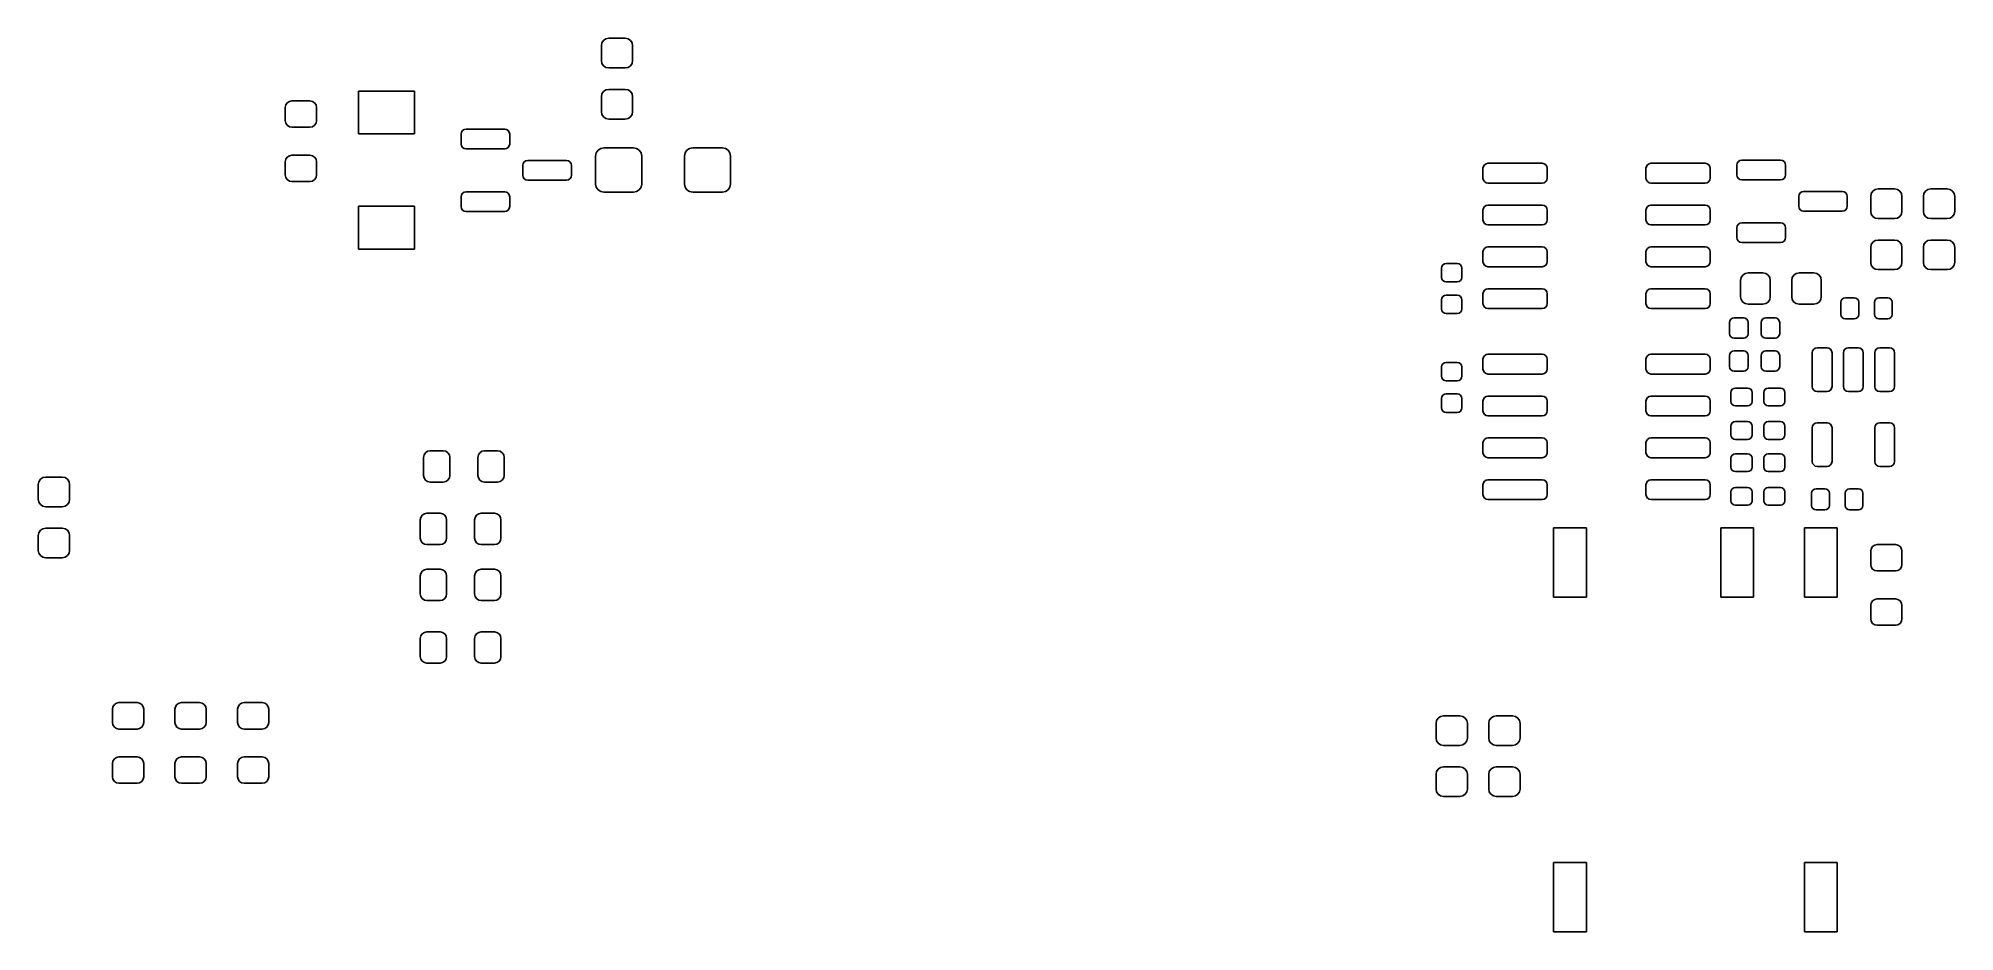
# Model space of a CAD drawing. Extents: x 3.77 to 6.07, y -3.49 to -2.42.
import ezdxf

# ---------------------------------------------------------------- set-up
doc = ezdxf.new("R2010")
doc.units = 0
doc.header["$MEASUREMENT"] = 0
doc.layers.add('BLACK', color=7, linetype='CONTINUOUS')

msp = doc.modelspace()

# ---------------------------------------------------------------- linework, layer by layer
at = {"layer": 'BLACK', "linetype": 'CONTINUOUS'}
for p, q in [((4.44783, -2.42618), (4.44851, -2.42279)), ((4.44783, -2.4439), (4.44783, -2.42618)), ((4.44851, -2.42279), (4.45043, -2.41992)), ((4.45043, -2.41992), (4.4533, -2.418)), ((4.4533, -2.418), (4.45669, -2.41732)), ((4.45669, -2.41732), (4.47638, -2.41732)), ((4.47638, -2.41732), (4.47977, -2.418)), ((4.47977, -2.418), (4.48264, -2.41992)), ((4.48264, -2.41992), (4.48456, -2.42279)), ((4.48456, -2.42279), (4.48524, -2.42618)), ((4.48524, -2.42618), (4.48524, -2.4439)), ((4.44851, -2.44729), (4.44783, -2.4439)), ((4.45043, -2.45016), (4.44851, -2.44729)), ((4.4533, -2.45208), (4.45043, -2.45016)), ((4.48264, -2.45016), (4.47977, -2.45208)), ((4.48456, -2.44729), (4.48264, -2.45016)), ((4.48524, -2.4439), (4.48456, -2.44729)), ((4.45669, -2.45276), (4.4533, -2.45208)), ((4.47638, -2.45276), (4.45669, -2.45276)), ((4.47977, -2.45208), (4.47638, -2.45276)), ((4.06988, -2.5), (4.07048, -2.49699)), ((4.07048, -2.49699), (4.07219, -2.49443)), ((4.07219, -2.49443), (4.07474, -2.49273)), ((4.07474, -2.49273), (4.07776, -2.49213)), ((4.07776, -2.49213), (4.09941, -2.49213)), ((4.09941, -2.49213), (4.10242, -2.49273)), ((4.10242, -2.49273), (4.10498, -2.49443)), ((4.10498, -2.49443), (4.10668, -2.49699)), ((4.10668, -2.49699), (4.10728, -2.5)), ((4.15748, -2.5315), (4.15748, -2.48031)), ((4.15748, -2.48031), (4.22441, -2.48031)), ((4.22441, -2.48031), (4.22441, -2.5315)), ((4.44783, -2.4872), (4.44851, -2.48381)), ((4.44783, -2.50492), (4.44783, -2.4872)), ((4.44851, -2.48381), (4.45043, -2.48094)), ((4.45043, -2.48094), (4.4533, -2.47902)), ((4.4533, -2.47902), (4.45669, -2.47835)), ((4.45669, -2.47835), (4.47638, -2.47835)), ((4.47638, -2.47835), (4.47977, -2.47902)), ((4.47977, -2.47902), (4.48264, -2.48094)), ((4.48264, -2.48094), (4.48456, -2.48381)), ((4.48456, -2.48381), (4.48524, -2.4872)), ((4.48524, -2.4872), (4.48524, -2.50492)), ((4.06988, -2.51575), (4.06988, -2.5)), ((4.07048, -2.51876), (4.06988, -2.51575)), ((4.07219, -2.52132), (4.07048, -2.51876)), ((4.10668, -2.51876), (4.10498, -2.52132)), ((4.10728, -2.51575), (4.10668, -2.51876)), ((4.10728, -2.5), (4.10728, -2.51575)), ((4.44851, -2.50831), (4.44783, -2.50492)), ((4.45043, -2.51118), (4.44851, -2.50831)), ((4.4533, -2.51311), (4.45043, -2.51118)), ((4.45669, -2.51378), (4.4533, -2.51311)), ((4.47638, -2.51378), (4.45669, -2.51378)), ((4.47977, -2.51311), (4.47638, -2.51378)), ((4.48264, -2.51118), (4.47977, -2.51311)), ((4.48456, -2.50831), (4.48264, -2.51118)), ((4.48524, -2.50492), (4.48456, -2.50831)), ((4.07474, -2.52302), (4.07219, -2.52132)), ((4.07776, -2.52362), (4.07474, -2.52302)), ((4.09941, -2.52362), (4.07776, -2.52362)), ((4.10242, -2.52302), (4.09941, -2.52362)), ((4.10498, -2.52132), (4.10242, -2.52302)), ((4.22441, -2.5315), (4.15748, -2.5315)), ((4.28012, -2.53189), (4.28057, -2.52963)), ((4.28012, -2.5437), (4.28012, -2.53189)), ((4.28057, -2.52963), (4.28185, -2.52771)), ((4.28185, -2.52771), (4.28376, -2.52643)), ((4.28376, -2.52643), (4.28602, -2.52598)), ((4.28602, -2.52598), (4.33228, -2.52598)), ((4.33228, -2.52598), (4.33454, -2.52643)), ((4.33454, -2.52643), (4.33646, -2.52771)), ((4.33646, -2.52771), (4.33774, -2.52963)), ((4.33774, -2.52963), (4.33819, -2.53189)), ((4.33819, -2.53189), (4.33819, -2.5437)), ((4.06988, -2.56496), (4.07048, -2.56195)), ((4.06988, -2.58071), (4.06988, -2.56496)), ((4.07048, -2.56195), (4.07219, -2.55939)), ((4.07219, -2.55939), (4.07474, -2.55769)), ((4.07474, -2.55769), (4.07776, -2.55709)), ((4.07776, -2.55709), (4.09941, -2.55709)), ((4.09941, -2.55709), (4.10242, -2.55769)), ((4.10242, -2.55769), (4.10498, -2.55939)), ((4.10498, -2.55939), (4.10668, -2.56195)), ((4.10668, -2.56195), (4.10728, -2.56496)), ((4.10728, -2.56496), (4.10728, -2.58071)), ((4.28057, -2.54596), (4.28012, -2.5437)), ((4.28185, -2.54788), (4.28057, -2.54596)), ((4.28376, -2.54916), (4.28185, -2.54788)), ((4.28602, -2.54961), (4.28376, -2.54916)), ((4.33228, -2.54961), (4.28602, -2.54961)), ((4.33454, -2.54916), (4.33228, -2.54961)), ((4.33646, -2.54788), (4.33454, -2.54916)), ((4.33774, -2.54596), (4.33646, -2.54788)), ((4.33819, -2.5437), (4.33774, -2.54596)), ((4.35439, -2.56703), (4.35567, -2.56512)), ((4.35567, -2.56512), (4.35758, -2.56384)), ((4.35758, -2.56384), (4.35984, -2.56339)), ((4.35984, -2.56339), (4.4061, -2.56339)), ((4.4061, -2.56339), (4.40836, -2.56384)), ((4.40836, -2.56384), (4.41028, -2.56512)), ((4.41028, -2.56512), (4.41156, -2.56703)), ((4.44094, -2.55807), (4.44169, -2.5543)), ((4.44094, -2.59154), (4.44094, -2.55807)), ((4.44169, -2.5543), (4.44383, -2.55111)), ((4.44383, -2.55111), (4.44702, -2.54898)), ((4.44702, -2.54898), (4.45079, -2.54823)), ((4.45079, -2.54823), (4.48622, -2.54823)), ((4.48622, -2.54823), (4.48999, -2.54898)), ((4.48999, -2.54898), (4.49318, -2.55111)), ((4.49318, -2.55111), (4.49531, -2.5543)), ((4.49531, -2.5543), (4.49606, -2.55807)), ((4.49606, -2.55807), (4.49606, -2.59154)), ((4.54724, -2.55807), (4.54799, -2.5543)), ((4.54724, -2.59154), (4.54724, -2.55807)), ((4.54799, -2.5543), (4.55013, -2.55111)), ((4.55013, -2.55111), (4.55332, -2.54898)), ((4.55332, -2.54898), (4.55709, -2.54823)), ((4.55709, -2.54823), (4.59252, -2.54823)), ((4.59252, -2.54823), (4.59629, -2.54898)), ((4.59629, -2.54898), (4.59948, -2.55111)), ((4.59948, -2.55111), (4.60161, -2.5543)), ((4.60161, -2.5543), (4.60236, -2.55807)), ((4.60236, -2.55807), (4.60236, -2.59154)), ((5.80606, -2.56664), (5.80734, -2.56472)), ((5.80734, -2.56472), (5.80926, -2.56344)), ((5.80926, -2.56344), (5.81152, -2.56299)), ((5.81152, -2.56299), (5.85778, -2.56299)), ((5.85778, -2.56299), (5.86004, -2.56344)), ((5.86004, -2.56344), (5.86195, -2.56472)), ((5.86195, -2.56472), (5.86323, -2.56664)), ((4.07048, -2.58372), (4.06988, -2.58071)), ((4.07219, -2.58628), (4.07048, -2.58372)), ((4.07474, -2.58798), (4.07219, -2.58628)), ((4.07776, -2.58858), (4.07474, -2.58798)), ((4.09941, -2.58858), (4.07776, -2.58858)), ((4.10242, -2.58798), (4.09941, -2.58858)), ((4.10498, -2.58628), (4.10242, -2.58798)), ((4.10668, -2.58372), (4.10498, -2.58628)), ((4.10728, -2.58071), (4.10668, -2.58372)), ((4.35394, -2.56929), (4.35439, -2.56703)), ((4.35394, -2.5811), (4.35394, -2.56929)), ((4.35439, -2.58336), (4.35394, -2.5811)), ((4.35567, -2.58528), (4.35439, -2.58336)), ((4.35758, -2.58656), (4.35567, -2.58528)), ((4.35984, -2.58701), (4.35758, -2.58656)), ((4.4061, -2.58701), (4.35984, -2.58701)), ((4.40836, -2.58656), (4.4061, -2.58701)), ((4.41028, -2.58528), (4.40836, -2.58656)), ((4.41156, -2.58336), (4.41028, -2.58528)), ((4.41156, -2.56703), (4.41201, -2.56929)), ((4.41201, -2.5811), (4.41156, -2.58336)), ((4.41201, -2.56929), (4.41201, -2.5811)), ((5.50197, -2.57264), (5.50242, -2.57038)), ((5.50197, -2.58445), (5.50197, -2.57264)), ((5.50242, -2.58671), (5.50197, -2.58445)), ((5.50242, -2.57038), (5.5037, -2.56846)), ((5.5037, -2.58862), (5.50242, -2.58671)), ((5.5037, -2.56846), (5.50561, -2.56718)), ((5.50561, -2.5899), (5.5037, -2.58862)), ((5.50561, -2.56718), (5.50787, -2.56673)), ((5.50787, -2.56673), (5.57283, -2.56673)), ((5.57283, -2.56673), (5.57509, -2.56718)), ((5.57509, -2.56718), (5.57701, -2.56846)), ((5.57701, -2.58862), (5.57509, -2.5899)), ((5.57701, -2.56846), (5.57829, -2.57038)), ((5.57829, -2.58671), (5.57701, -2.58862)), ((5.57829, -2.57038), (5.57874, -2.57264)), ((5.57874, -2.58445), (5.57829, -2.58671)), ((5.57874, -2.57264), (5.57874, -2.58445)), ((5.69685, -2.57264), (5.6973, -2.57038)), ((5.69685, -2.58445), (5.69685, -2.57264)), ((5.6973, -2.58671), (5.69685, -2.58445)), ((5.6973, -2.57038), (5.69858, -2.56846)), ((5.69858, -2.58862), (5.6973, -2.58671)), ((5.69858, -2.56846), (5.7005, -2.56718)), ((5.7005, -2.5899), (5.69858, -2.58862)), ((5.7005, -2.56718), (5.70276, -2.56673)), ((5.70276, -2.56673), (5.76772, -2.56673)), ((5.76772, -2.56673), (5.76998, -2.56718)), ((5.76998, -2.56718), (5.77189, -2.56846)), ((5.77189, -2.58862), (5.76998, -2.5899)), ((5.77189, -2.56846), (5.77317, -2.57038)), ((5.77317, -2.58671), (5.77189, -2.58862)), ((5.77317, -2.57038), (5.77362, -2.57264)), ((5.77362, -2.58445), (5.77317, -2.58671)), ((5.77362, -2.57264), (5.77362, -2.58445)), ((5.80561, -2.5689), (5.80606, -2.56664)), ((5.80561, -2.58071), (5.80561, -2.5689)), ((5.80606, -2.58297), (5.80561, -2.58071)), ((5.80734, -2.58488), (5.80606, -2.58297)), ((5.80926, -2.58616), (5.80734, -2.58488)), ((5.81152, -2.58661), (5.80926, -2.58616)), ((5.85778, -2.58661), (5.81152, -2.58661)), ((5.86004, -2.58616), (5.85778, -2.58661)), ((5.86195, -2.58488), (5.86004, -2.58616)), ((5.86323, -2.58297), (5.86195, -2.58488)), ((5.86323, -2.56664), (5.86368, -2.5689)), ((5.86368, -2.58071), (5.86323, -2.58297)), ((5.86368, -2.5689), (5.86368, -2.58071)), ((4.28012, -2.60669), (4.28057, -2.60443)), ((4.28012, -2.6185), (4.28012, -2.60669)), ((4.28057, -2.60443), (4.28185, -2.60252)), ((4.28185, -2.60252), (4.28376, -2.60124)), ((4.28376, -2.60124), (4.28602, -2.60079)), ((4.28602, -2.60079), (4.33228, -2.60079)), ((4.33228, -2.60079), (4.33454, -2.60124)), ((4.33454, -2.60124), (4.33646, -2.60252)), ((4.33646, -2.60252), (4.33774, -2.60443)), ((4.33774, -2.60443), (4.33819, -2.60669)), ((4.33819, -2.60669), (4.33819, -2.6185)), ((4.44169, -2.5953), (4.44094, -2.59154)), ((4.44383, -2.5985), (4.44169, -2.5953)), ((4.44702, -2.60063), (4.44383, -2.5985)), ((4.45079, -2.60138), (4.44702, -2.60063)), ((4.48622, -2.60138), (4.45079, -2.60138)), ((4.48999, -2.60063), (4.48622, -2.60138)), ((4.49318, -2.5985), (4.48999, -2.60063)), ((4.49531, -2.5953), (4.49318, -2.5985)), ((4.49606, -2.59154), (4.49531, -2.5953)), ((4.54799, -2.5953), (4.54724, -2.59154)), ((4.55013, -2.5985), (4.54799, -2.5953)), ((4.55332, -2.60063), (4.55013, -2.5985)), ((4.55709, -2.60138), (4.55332, -2.60063)), ((4.59252, -2.60138), (4.55709, -2.60138)), ((4.59629, -2.60063), (4.59252, -2.60138)), ((4.59948, -2.5985), (4.59629, -2.60063)), ((4.60161, -2.5953), (4.59948, -2.5985)), ((4.60236, -2.59154), (4.60161, -2.5953)), ((5.50787, -2.59035), (5.50561, -2.5899)), ((5.57283, -2.59035), (5.50787, -2.59035)), ((5.57509, -2.5899), (5.57283, -2.59035)), ((5.70276, -2.59035), (5.7005, -2.5899)), ((5.76772, -2.59035), (5.70276, -2.59035)), ((5.76998, -2.5899), (5.76772, -2.59035)), ((5.87943, -2.6063), (5.87988, -2.60404)), ((5.87943, -2.61811), (5.87943, -2.6063)), ((5.87988, -2.60404), (5.88116, -2.60212)), ((5.88116, -2.60212), (5.88307, -2.60084)), ((5.88307, -2.60084), (5.88533, -2.60039)), ((5.88533, -2.60039), (5.93159, -2.60039)), ((5.93159, -2.60039), (5.93385, -2.60084)), ((5.93385, -2.60084), (5.93577, -2.60212)), ((5.93577, -2.60212), (5.93705, -2.60404)), ((5.93705, -2.60404), (5.9375, -2.6063)), ((5.9375, -2.6063), (5.9375, -2.61811)), ((5.96555, -2.6063), (5.96623, -2.60291)), ((5.96555, -2.62402), (5.96555, -2.6063)), ((5.96623, -2.60291), (5.96815, -2.60004)), ((5.96815, -2.60004), (5.97102, -2.59812)), ((5.97102, -2.59812), (5.97441, -2.59744)), ((5.97441, -2.59744), (5.99409, -2.59744)), ((5.99409, -2.59744), (5.99748, -2.59812)), ((5.99748, -2.59812), (6.00036, -2.60004)), ((6.00036, -2.60004), (6.00228, -2.60291)), ((6.00228, -2.60291), (6.00295, -2.6063)), ((6.00295, -2.6063), (6.00295, -2.62402)), ((6.02854, -2.6063), (6.02922, -2.60291)), ((6.02854, -2.62402), (6.02854, -2.6063)), ((6.02922, -2.60291), (6.03114, -2.60004)), ((6.03114, -2.60004), (6.03401, -2.59812)), ((6.03401, -2.59812), (6.0374, -2.59744)), ((6.0374, -2.59744), (6.05709, -2.59744)), ((6.05709, -2.59744), (6.06048, -2.59812)), ((6.06048, -2.59812), (6.06335, -2.60004)), ((6.06335, -2.60004), (6.06527, -2.60291)), ((6.06527, -2.60291), (6.06594, -2.6063)), ((6.06594, -2.6063), (6.06594, -2.62402)), ((4.15748, -2.66929), (4.15748, -2.61811)), ((4.15748, -2.61811), (4.22441, -2.61811)), ((4.22441, -2.61811), (4.22441, -2.66929)), ((4.28057, -2.62076), (4.28012, -2.6185)), ((4.28185, -2.62268), (4.28057, -2.62076)), ((4.28376, -2.62396), (4.28185, -2.62268)), ((4.28602, -2.62441), (4.28376, -2.62396)), ((4.33228, -2.62441), (4.28602, -2.62441)), ((4.33454, -2.62396), (4.33228, -2.62441)), ((4.33646, -2.62268), (4.33454, -2.62396)), ((4.33774, -2.62076), (4.33646, -2.62268)), ((4.33819, -2.6185), (4.33774, -2.62076)), ((5.50197, -2.62264), (5.50242, -2.62038)), ((5.50197, -2.63445), (5.50197, -2.62264)), ((5.50242, -2.63671), (5.50197, -2.63445)), ((5.50242, -2.62038), (5.5037, -2.61846)), ((5.5037, -2.61846), (5.50561, -2.61718)), ((5.50561, -2.61718), (5.50787, -2.61673)), ((5.50787, -2.61673), (5.57283, -2.61673)), ((5.57283, -2.61673), (5.57509, -2.61718)), ((5.57509, -2.61718), (5.57701, -2.61846)), ((5.57701, -2.61846), (5.57829, -2.62038)), ((5.57829, -2.62038), (5.57874, -2.62264)), ((5.57874, -2.63445), (5.57829, -2.63671)), ((5.57874, -2.62264), (5.57874, -2.63445)), ((5.69685, -2.62264), (5.6973, -2.62038)), ((5.69685, -2.63445), (5.69685, -2.62264)), ((5.6973, -2.63671), (5.69685, -2.63445)), ((5.6973, -2.62038), (5.69858, -2.61846)), ((5.69858, -2.61846), (5.7005, -2.61718)), ((5.7005, -2.61718), (5.70276, -2.61673)), ((5.70276, -2.61673), (5.76772, -2.61673)), ((5.76772, -2.61673), (5.76998, -2.61718)), ((5.76998, -2.61718), (5.77189, -2.61846)), ((5.77189, -2.61846), (5.77317, -2.62038)), ((5.77317, -2.62038), (5.77362, -2.62264)), ((5.77362, -2.63445), (5.77317, -2.63671)), ((5.77362, -2.62264), (5.77362, -2.63445)), ((5.87988, -2.62037), (5.87943, -2.61811)), ((5.88116, -2.62229), (5.87988, -2.62037)), ((5.88307, -2.62357), (5.88116, -2.62229)), ((5.88533, -2.62402), (5.88307, -2.62357)), ((5.93159, -2.62402), (5.88533, -2.62402)), ((5.93385, -2.62357), (5.93159, -2.62402)), ((5.93577, -2.62229), (5.93385, -2.62357)), ((5.93705, -2.62037), (5.93577, -2.62229)), ((5.9375, -2.61811), (5.93705, -2.62037)), ((5.96623, -2.62741), (5.96555, -2.62402)), ((5.96815, -2.63028), (5.96623, -2.62741)), ((5.97102, -2.6322), (5.96815, -2.63028)), ((5.97441, -2.63287), (5.97102, -2.6322)), ((5.99409, -2.63287), (5.97441, -2.63287)), ((5.99748, -2.6322), (5.99409, -2.63287)), ((6.00036, -2.63028), (5.99748, -2.6322)), ((6.00228, -2.62741), (6.00036, -2.63028)), ((6.00295, -2.62402), (6.00228, -2.62741)), ((6.02922, -2.62741), (6.02854, -2.62402)), ((6.03114, -2.63028), (6.02922, -2.62741)), ((6.03401, -2.6322), (6.03114, -2.63028)), ((6.0374, -2.63287), (6.03401, -2.6322)), ((6.05709, -2.63287), (6.0374, -2.63287)), ((6.06048, -2.6322), (6.05709, -2.63287)), ((6.06335, -2.63028), (6.06048, -2.6322)), ((6.06527, -2.62741), (6.06335, -2.63028)), ((6.06594, -2.62402), (6.06527, -2.62741)), ((5.5037, -2.63862), (5.50242, -2.63671)), ((5.50561, -2.6399), (5.5037, -2.63862)), ((5.50787, -2.64035), (5.50561, -2.6399)), ((5.57283, -2.64035), (5.50787, -2.64035)), ((5.57509, -2.6399), (5.57283, -2.64035)), ((5.57701, -2.63862), (5.57509, -2.6399)), ((5.57829, -2.63671), (5.57701, -2.63862)), ((5.69858, -2.63862), (5.6973, -2.63671)), ((5.7005, -2.6399), (5.69858, -2.63862)), ((5.70276, -2.64035), (5.7005, -2.6399)), ((5.76772, -2.64035), (5.70276, -2.64035)), ((5.76998, -2.6399), (5.76772, -2.64035)), ((5.77189, -2.63862), (5.76998, -2.6399)), ((5.77317, -2.63671), (5.77189, -2.63862)), ((5.80561, -2.6437), (5.80606, -2.64144)), ((5.80561, -2.65551), (5.80561, -2.6437)), ((5.80606, -2.65777), (5.80561, -2.65551)), ((5.80606, -2.64144), (5.80734, -2.63952)), ((5.80734, -2.65969), (5.80606, -2.65777)), ((5.80734, -2.63952), (5.80926, -2.63824)), ((5.80926, -2.63824), (5.81152, -2.6378)), ((5.81152, -2.6378), (5.85778, -2.6378)), ((5.85778, -2.6378), (5.86004, -2.63824)), ((5.86004, -2.63824), (5.86195, -2.63952)), ((5.86195, -2.63952), (5.86323, -2.64144)), ((5.86323, -2.65777), (5.86195, -2.65969)), ((5.86323, -2.64144), (5.86368, -2.6437)), ((5.86368, -2.65551), (5.86323, -2.65777)), ((5.86368, -2.6437), (5.86368, -2.65551)), ((4.22441, -2.66929), (4.15748, -2.66929)), ((5.50197, -2.67264), (5.50242, -2.67038)), ((5.50197, -2.68445), (5.50197, -2.67264)), ((5.50242, -2.67038), (5.5037, -2.66846)), ((5.5037, -2.66846), (5.50561, -2.66718)), ((5.50561, -2.66718), (5.50787, -2.66673)), ((5.50787, -2.66673), (5.57283, -2.66673)), ((5.57283, -2.66673), (5.57509, -2.66718)), ((5.57509, -2.66718), (5.57701, -2.66846)), ((5.57701, -2.66846), (5.57829, -2.67038)), ((5.57829, -2.67038), (5.57874, -2.67264)), ((5.57874, -2.67264), (5.57874, -2.68445)), ((5.69685, -2.67264), (5.6973, -2.67038)), ((5.69685, -2.68445), (5.69685, -2.67264)), ((5.6973, -2.67038), (5.69858, -2.66846)), ((5.69858, -2.66846), (5.7005, -2.66718)), ((5.7005, -2.66718), (5.70276, -2.66673)), ((5.70276, -2.66673), (5.76772, -2.66673)), ((5.76772, -2.66673), (5.76998, -2.66718)), ((5.76998, -2.66718), (5.77189, -2.66846)), ((5.77189, -2.66846), (5.77317, -2.67038)), ((5.77317, -2.67038), (5.77362, -2.67264)), ((5.77362, -2.67264), (5.77362, -2.68445)), ((5.80926, -2.66097), (5.80734, -2.65969)), ((5.81152, -2.66142), (5.80926, -2.66097)), ((5.85778, -2.66142), (5.81152, -2.66142)), ((5.86004, -2.66097), (5.85778, -2.66142)), ((5.86195, -2.65969), (5.86004, -2.66097)), ((5.96555, -2.66732), (5.96623, -2.66393)), ((5.96555, -2.68504), (5.96555, -2.66732)), ((5.96623, -2.66393), (5.96815, -2.66106)), ((5.96815, -2.66106), (5.97102, -2.65914)), ((5.97102, -2.65914), (5.97441, -2.65846)), ((5.97441, -2.65846), (5.99409, -2.65846)), ((5.99409, -2.65846), (5.99748, -2.65914)), ((5.99748, -2.65914), (6.00036, -2.66106)), ((6.00036, -2.66106), (6.00228, -2.66393)), ((6.00228, -2.66393), (6.00295, -2.66732)), ((6.00295, -2.66732), (6.00295, -2.68504)), ((6.02854, -2.66732), (6.02922, -2.66393)), ((6.02854, -2.68504), (6.02854, -2.66732)), ((6.02922, -2.66393), (6.03114, -2.66106)), ((6.03114, -2.66106), (6.03401, -2.65914)), ((6.03401, -2.65914), (6.0374, -2.65846)), ((6.0374, -2.65846), (6.05709, -2.65846)), ((6.05709, -2.65846), (6.06048, -2.65914)), ((6.06048, -2.65914), (6.06335, -2.66106)), ((6.06335, -2.66106), (6.06527, -2.66393)), ((6.06527, -2.66393), (6.06594, -2.66732)), ((6.06594, -2.66732), (6.06594, -2.68504)), ((5.45236, -2.69213), (5.45278, -2.69002)), ((5.45236, -2.70315), (5.45236, -2.69213)), ((5.45278, -2.70526), (5.45236, -2.70315)), ((5.45278, -2.69002), (5.45398, -2.68823)), ((5.45398, -2.68823), (5.45576, -2.68703)), ((5.45576, -2.68703), (5.45787, -2.68661)), ((5.45787, -2.68661), (5.47126, -2.68661)), ((5.47126, -2.68661), (5.47337, -2.68703)), ((5.47337, -2.68703), (5.47516, -2.68823)), ((5.47516, -2.68823), (5.47635, -2.69002)), ((5.47635, -2.69002), (5.47677, -2.69213)), ((5.47677, -2.70315), (5.47635, -2.70526)), ((5.47677, -2.69213), (5.47677, -2.70315)), ((5.50242, -2.68671), (5.50197, -2.68445)), ((5.5037, -2.68862), (5.50242, -2.68671)), ((5.50561, -2.6899), (5.5037, -2.68862)), ((5.50787, -2.69035), (5.50561, -2.6899)), ((5.57283, -2.69035), (5.50787, -2.69035)), ((5.57509, -2.6899), (5.57283, -2.69035)), ((5.57701, -2.68862), (5.57509, -2.6899)), ((5.57829, -2.68671), (5.57701, -2.68862)), ((5.57874, -2.68445), (5.57829, -2.68671)), ((5.6973, -2.68671), (5.69685, -2.68445)), ((5.69858, -2.68862), (5.6973, -2.68671)), ((5.7005, -2.6899), (5.69858, -2.68862)), ((5.70276, -2.69035), (5.7005, -2.6899)), ((5.76772, -2.69035), (5.70276, -2.69035)), ((5.76998, -2.6899), (5.76772, -2.69035)), ((5.77189, -2.68862), (5.76998, -2.6899)), ((5.77317, -2.68671), (5.77189, -2.68862)), ((5.77362, -2.68445), (5.77317, -2.68671)), ((5.81004, -2.70669), (5.81071, -2.7033)), ((5.81071, -2.7033), (5.81263, -2.70043)), ((5.81263, -2.70043), (5.81551, -2.69851)), ((5.81551, -2.69851), (5.8189, -2.69783)), ((5.8189, -2.69783), (5.83661, -2.69783)), ((5.83661, -2.69783), (5.84, -2.69851)), ((5.84, -2.69851), (5.84288, -2.70043)), ((5.84288, -2.70043), (5.8448, -2.7033)), ((5.8448, -2.7033), (5.84547, -2.70669)), ((5.87106, -2.70669), (5.87174, -2.7033)), ((5.87174, -2.7033), (5.87366, -2.70043)), ((5.87366, -2.70043), (5.87653, -2.69851)), ((5.87653, -2.69851), (5.87992, -2.69783)), ((5.87992, -2.69783), (5.89764, -2.69783)), ((5.89764, -2.69783), (5.90103, -2.69851)), ((5.90103, -2.69851), (5.9039, -2.70043)), ((5.9039, -2.70043), (5.90582, -2.7033)), ((5.90582, -2.7033), (5.9065, -2.70669)), ((5.96623, -2.68843), (5.96555, -2.68504)), ((5.96815, -2.6913), (5.96623, -2.68843)), ((5.97102, -2.69322), (5.96815, -2.6913)), ((5.97441, -2.6939), (5.97102, -2.69322)), ((5.99409, -2.6939), (5.97441, -2.6939)), ((5.99748, -2.69322), (5.99409, -2.6939)), ((6.00036, -2.6913), (5.99748, -2.69322)), ((6.00228, -2.68843), (6.00036, -2.6913)), ((6.00295, -2.68504), (6.00228, -2.68843)), ((6.02922, -2.68843), (6.02854, -2.68504)), ((6.03114, -2.6913), (6.02922, -2.68843)), ((6.03401, -2.69322), (6.03114, -2.6913)), ((6.0374, -2.6939), (6.03401, -2.69322)), ((6.05709, -2.6939), (6.0374, -2.6939)), ((6.06048, -2.69322), (6.05709, -2.6939)), ((6.06335, -2.6913), (6.06048, -2.69322)), ((6.06527, -2.68843), (6.06335, -2.6913)), ((6.06594, -2.68504), (6.06527, -2.68843)), ((5.45398, -2.70705), (5.45278, -2.70526)), ((5.45278, -2.72781), (5.45398, -2.72602)), ((5.45576, -2.70824), (5.45398, -2.70705)), ((5.45398, -2.72602), (5.45576, -2.72483)), ((5.45787, -2.70866), (5.45576, -2.70824)), ((5.45576, -2.72483), (5.45787, -2.72441)), ((5.47126, -2.70866), (5.45787, -2.70866)), ((5.45787, -2.72441), (5.47126, -2.72441)), ((5.47337, -2.70824), (5.47126, -2.70866)), ((5.47126, -2.72441), (5.47337, -2.72483)), ((5.47516, -2.70705), (5.47337, -2.70824)), ((5.47337, -2.72483), (5.47516, -2.72602)), ((5.47635, -2.70526), (5.47516, -2.70705)), ((5.47516, -2.72602), (5.47635, -2.72781)), ((5.50197, -2.72264), (5.50242, -2.72038)), ((5.50197, -2.73445), (5.50197, -2.72264)), ((5.50242, -2.72038), (5.5037, -2.71846)), ((5.5037, -2.71846), (5.50561, -2.71718)), ((5.50561, -2.71718), (5.50787, -2.71673)), ((5.50787, -2.71673), (5.57283, -2.71673)), ((5.57283, -2.71673), (5.57509, -2.71718)), ((5.57509, -2.71718), (5.57701, -2.71846)), ((5.57701, -2.71846), (5.57829, -2.72038)), ((5.57829, -2.72038), (5.57874, -2.72264)), ((5.57874, -2.72264), (5.57874, -2.73445)), ((5.69685, -2.72264), (5.6973, -2.72038)), ((5.69685, -2.73445), (5.69685, -2.72264)), ((5.6973, -2.72038), (5.69858, -2.71846)), ((5.69858, -2.71846), (5.7005, -2.71718)), ((5.7005, -2.71718), (5.70276, -2.71673)), ((5.70276, -2.71673), (5.76772, -2.71673)), ((5.76772, -2.71673), (5.76998, -2.71718)), ((5.76998, -2.71718), (5.77189, -2.71846)), ((5.77189, -2.71846), (5.77317, -2.72038)), ((5.77317, -2.72038), (5.77362, -2.72264)), ((5.77362, -2.72264), (5.77362, -2.73445)), ((5.81004, -2.72638), (5.81004, -2.70669)), ((5.81071, -2.72977), (5.81004, -2.72638)), ((5.84547, -2.72638), (5.8448, -2.72977)), ((5.84547, -2.70669), (5.84547, -2.72638)), ((5.87106, -2.72638), (5.87106, -2.70669)), ((5.87174, -2.72977), (5.87106, -2.72638)), ((5.9065, -2.72638), (5.90582, -2.72977)), ((5.9065, -2.70669), (5.9065, -2.72638)), ((5.45236, -2.72992), (5.45278, -2.72781)), ((5.45236, -2.74094), (5.45236, -2.72992)), ((5.45278, -2.74305), (5.45236, -2.74094)), ((5.45398, -2.74484), (5.45278, -2.74305)), ((5.45576, -2.74604), (5.45398, -2.74484)), ((5.45787, -2.74646), (5.45576, -2.74604)), ((5.47126, -2.74646), (5.45787, -2.74646)), ((5.47337, -2.74604), (5.47126, -2.74646)), ((5.47516, -2.74484), (5.47337, -2.74604)), ((5.47635, -2.74305), (5.47516, -2.74484)), ((5.47635, -2.72781), (5.47677, -2.72992)), ((5.47677, -2.74094), (5.47635, -2.74305)), ((5.47677, -2.72992), (5.47677, -2.74094)), ((5.50242, -2.73671), (5.50197, -2.73445)), ((5.5037, -2.73862), (5.50242, -2.73671)), ((5.50561, -2.7399), (5.5037, -2.73862)), ((5.50787, -2.74035), (5.50561, -2.7399)), ((5.57283, -2.74035), (5.50787, -2.74035)), ((5.57509, -2.7399), (5.57283, -2.74035)), ((5.57701, -2.73862), (5.57509, -2.7399)), ((5.57829, -2.73671), (5.57701, -2.73862)), ((5.57874, -2.73445), (5.57829, -2.73671)), ((5.6973, -2.73671), (5.69685, -2.73445)), ((5.69858, -2.73862), (5.6973, -2.73671)), ((5.7005, -2.7399), (5.69858, -2.73862)), ((5.70276, -2.74035), (5.7005, -2.7399)), ((5.76772, -2.74035), (5.70276, -2.74035)), ((5.76998, -2.7399), (5.76772, -2.74035)), ((5.77189, -2.73862), (5.76998, -2.7399)), ((5.77317, -2.73671), (5.77189, -2.73862)), ((5.77362, -2.73445), (5.77317, -2.73671)), ((5.81263, -2.73264), (5.81071, -2.72977)), ((5.81551, -2.73456), (5.81263, -2.73264)), ((5.8189, -2.73524), (5.81551, -2.73456)), ((5.83661, -2.73524), (5.8189, -2.73524)), ((5.84, -2.73456), (5.83661, -2.73524)), ((5.84288, -2.73264), (5.84, -2.73456)), ((5.8448, -2.72977), (5.84288, -2.73264)), ((5.87366, -2.73264), (5.87174, -2.72977)), ((5.87653, -2.73456), (5.87366, -2.73264)), ((5.87992, -2.73524), (5.87653, -2.73456)), ((5.89764, -2.73524), (5.87992, -2.73524)), ((5.90103, -2.73456), (5.89764, -2.73524)), ((5.9039, -2.73264), (5.90103, -2.73456)), ((5.90582, -2.72977), (5.9039, -2.73264)), ((5.92992, -2.73287), (5.93033, -2.73084)), ((5.92992, -2.74744), (5.92992, -2.73287)), ((5.93033, -2.74947), (5.92992, -2.74744)), ((5.93033, -2.73084), (5.93148, -2.72912)), ((5.93148, -2.7512), (5.93033, -2.74947)), ((5.93148, -2.72912), (5.9332, -2.72796)), ((5.9332, -2.72796), (5.93524, -2.72756)), ((5.93524, -2.72756), (5.94587, -2.72756)), ((5.94587, -2.72756), (5.9479, -2.72796)), ((5.9479, -2.72796), (5.94962, -2.72912)), ((5.94962, -2.72912), (5.95078, -2.73084)), ((5.95078, -2.74947), (5.94962, -2.7512)), ((5.95078, -2.73084), (5.95118, -2.73287)), ((5.95118, -2.74744), (5.95078, -2.74947)), ((5.95118, -2.73287), (5.95118, -2.74744)), ((5.97008, -2.73287), (5.97048, -2.73084)), ((5.97008, -2.74744), (5.97008, -2.73287)), ((5.97048, -2.74947), (5.97008, -2.74744)), ((5.97048, -2.73084), (5.97164, -2.72912)), ((5.97164, -2.7512), (5.97048, -2.74947)), ((5.97164, -2.72912), (5.97336, -2.72796)), ((5.97336, -2.72796), (5.97539, -2.72756)), ((5.97539, -2.72756), (5.98602, -2.72756)), ((5.98602, -2.72756), (5.98806, -2.72796)), ((5.98806, -2.72796), (5.98978, -2.72912)), ((5.98978, -2.72912), (5.99093, -2.73084)), ((5.99093, -2.74947), (5.98978, -2.7512)), ((5.99093, -2.73084), (5.99134, -2.73287)), ((5.99134, -2.74744), (5.99093, -2.74947)), ((5.99134, -2.73287), (5.99134, -2.74744)), ((5.79685, -2.75709), (5.79727, -2.75498)), ((5.79685, -2.77047), (5.79685, -2.75709)), ((5.79727, -2.77258), (5.79685, -2.77047)), ((5.79727, -2.75498), (5.79846, -2.75319)), ((5.79846, -2.75319), (5.80025, -2.75199)), ((5.80025, -2.75199), (5.80236, -2.75157)), ((5.80236, -2.75157), (5.81339, -2.75157)), ((5.81339, -2.75157), (5.8155, -2.75199)), ((5.8155, -2.75199), (5.81728, -2.75319)), ((5.81728, -2.75319), (5.81848, -2.75498)), ((5.81848, -2.75498), (5.8189, -2.75709)), ((5.8189, -2.77047), (5.81848, -2.77258)), ((5.8189, -2.75709), (5.8189, -2.77047)), ((5.83465, -2.75709), (5.83507, -2.75498)), ((5.83465, -2.77047), (5.83465, -2.75709)), ((5.83507, -2.77258), (5.83465, -2.77047)), ((5.83507, -2.75498), (5.83626, -2.75319)), ((5.83626, -2.75319), (5.83805, -2.75199)), ((5.83805, -2.75199), (5.84016, -2.75157)), ((5.84016, -2.75157), (5.85118, -2.75157)), ((5.85118, -2.75157), (5.85329, -2.75199)), ((5.85329, -2.75199), (5.85508, -2.75319)), ((5.85508, -2.75319), (5.85627, -2.75498)), ((5.85627, -2.75498), (5.85669, -2.75709)), ((5.85669, -2.77047), (5.85627, -2.77258)), ((5.85669, -2.75709), (5.85669, -2.77047)), ((5.9332, -2.75235), (5.93148, -2.7512)), ((5.93524, -2.75276), (5.9332, -2.75235)), ((5.94587, -2.75276), (5.93524, -2.75276)), ((5.9479, -2.75235), (5.94587, -2.75276)), ((5.94962, -2.7512), (5.9479, -2.75235)), ((5.97336, -2.75235), (5.97164, -2.7512)), ((5.97539, -2.75276), (5.97336, -2.75235)), ((5.98602, -2.75276), (5.97539, -2.75276)), ((5.98806, -2.75235), (5.98602, -2.75276)), ((5.98978, -2.7512), (5.98806, -2.75235)), ((5.50561, -2.79553), (5.50787, -2.79508)), ((5.50787, -2.79508), (5.57283, -2.79508)), ((5.57283, -2.79508), (5.57509, -2.79553)), ((5.7005, -2.79553), (5.70276, -2.79508)), ((5.70276, -2.79508), (5.76772, -2.79508)), ((5.76772, -2.79508), (5.76998, -2.79553)), ((5.79685, -2.79646), (5.79727, -2.79435)), ((5.79846, -2.77437), (5.79727, -2.77258)), ((5.79727, -2.79435), (5.79846, -2.79256)), ((5.80025, -2.77556), (5.79846, -2.77437)), ((5.79846, -2.79256), (5.80025, -2.79136)), ((5.80236, -2.77598), (5.80025, -2.77556)), ((5.80025, -2.79136), (5.80236, -2.79094)), ((5.81339, -2.77598), (5.80236, -2.77598)), ((5.80236, -2.79094), (5.81339, -2.79094)), ((5.8155, -2.77556), (5.81339, -2.77598)), ((5.81339, -2.79094), (5.8155, -2.79136)), ((5.81728, -2.77437), (5.8155, -2.77556)), ((5.8155, -2.79136), (5.81728, -2.79256)), ((5.81848, -2.77258), (5.81728, -2.77437)), ((5.81728, -2.79256), (5.81848, -2.79435)), ((5.81848, -2.79435), (5.8189, -2.79646)), ((5.83465, -2.79646), (5.83507, -2.79435)), ((5.83626, -2.77437), (5.83507, -2.77258)), ((5.83507, -2.79435), (5.83626, -2.79256)), ((5.83805, -2.77556), (5.83626, -2.77437)), ((5.83626, -2.79256), (5.83805, -2.79136)), ((5.84016, -2.77598), (5.83805, -2.77556)), ((5.83805, -2.79136), (5.84016, -2.79094)), ((5.85118, -2.77598), (5.84016, -2.77598)), ((5.84016, -2.79094), (5.85118, -2.79094)), ((5.85329, -2.77556), (5.85118, -2.77598)), ((5.85118, -2.79094), (5.85329, -2.79136)), ((5.85508, -2.77437), (5.85329, -2.77556)), ((5.85329, -2.79136), (5.85508, -2.79256)), ((5.85627, -2.77258), (5.85508, -2.77437)), ((5.85508, -2.79256), (5.85627, -2.79435)), ((5.85627, -2.79435), (5.85669, -2.79646)), ((5.89567, -2.79331), (5.89612, -2.79105)), ((5.89567, -2.83366), (5.89567, -2.79331)), ((5.89612, -2.79105), (5.8974, -2.78913)), ((5.8974, -2.78913), (5.89931, -2.78785)), ((5.89931, -2.78785), (5.90157, -2.7874)), ((5.90157, -2.7874), (5.91339, -2.7874)), ((5.91339, -2.7874), (5.91565, -2.78785)), ((5.91565, -2.78785), (5.91756, -2.78913)), ((5.91756, -2.78913), (5.91884, -2.79105)), ((5.91884, -2.79105), (5.91929, -2.79331)), ((5.91929, -2.79331), (5.91929, -2.83366)), ((5.93307, -2.79331), (5.93352, -2.79105)), ((5.93307, -2.83366), (5.93307, -2.79331)), ((5.93352, -2.79105), (5.9348, -2.78913)), ((5.9348, -2.78913), (5.93672, -2.78785)), ((5.93672, -2.78785), (5.93898, -2.7874)), ((5.93898, -2.7874), (5.95079, -2.7874)), ((5.95079, -2.7874), (5.95305, -2.78785)), ((5.95305, -2.78785), (5.95496, -2.78913)), ((5.95496, -2.78913), (5.95624, -2.79105)), ((5.95624, -2.79105), (5.95669, -2.79331)), ((5.95669, -2.79331), (5.95669, -2.83366)), ((5.97047, -2.79331), (5.97092, -2.79105)), ((5.97047, -2.83366), (5.97047, -2.79331)), ((5.97092, -2.79105), (5.9722, -2.78913)), ((5.9722, -2.78913), (5.97412, -2.78785)), ((5.97412, -2.78785), (5.97638, -2.7874)), ((5.97638, -2.7874), (5.98819, -2.7874)), ((5.98819, -2.7874), (5.99045, -2.78785)), ((5.99045, -2.78785), (5.99236, -2.78913)), ((5.99236, -2.78913), (5.99364, -2.79105)), ((5.99364, -2.79105), (5.99409, -2.79331)), ((5.99409, -2.79331), (5.99409, -2.83366)), ((5.45236, -2.81024), (5.45278, -2.80813)), ((5.45236, -2.82126), (5.45236, -2.81024)), ((5.45278, -2.80813), (5.45398, -2.80634)), ((5.45398, -2.80634), (5.45576, -2.80514)), ((5.45576, -2.80514), (5.45787, -2.80472)), ((5.45787, -2.80472), (5.47126, -2.80472)), ((5.47126, -2.80472), (5.47337, -2.80514)), ((5.47337, -2.80514), (5.47516, -2.80634)), ((5.47516, -2.80634), (5.47635, -2.80813)), ((5.47635, -2.80813), (5.47677, -2.81024)), ((5.47677, -2.81024), (5.47677, -2.82126)), ((5.50197, -2.80098), (5.50242, -2.79872)), ((5.50197, -2.8128), (5.50197, -2.80098)), ((5.50242, -2.81506), (5.50197, -2.8128)), ((5.50242, -2.79872), (5.5037, -2.79681)), ((5.5037, -2.81697), (5.50242, -2.81506)), ((5.5037, -2.79681), (5.50561, -2.79553)), ((5.50561, -2.81825), (5.5037, -2.81697)), ((5.50787, -2.8187), (5.50561, -2.81825)), ((5.57509, -2.81825), (5.57283, -2.8187)), ((5.57509, -2.79553), (5.57701, -2.79681)), ((5.57701, -2.81697), (5.57509, -2.81825)), ((5.57701, -2.79681), (5.57829, -2.79872)), ((5.57829, -2.81506), (5.57701, -2.81697)), ((5.57829, -2.79872), (5.57874, -2.80098)), ((5.57874, -2.8128), (5.57829, -2.81506)), ((5.57874, -2.80098), (5.57874, -2.8128)), ((5.69685, -2.80098), (5.6973, -2.79872)), ((5.69685, -2.8128), (5.69685, -2.80098)), ((5.6973, -2.81506), (5.69685, -2.8128)), ((5.6973, -2.79872), (5.69858, -2.79681)), ((5.69858, -2.81697), (5.6973, -2.81506)), ((5.69858, -2.79681), (5.7005, -2.79553)), ((5.7005, -2.81825), (5.69858, -2.81697)), ((5.70276, -2.8187), (5.7005, -2.81825)), ((5.76998, -2.81825), (5.76772, -2.8187)), ((5.76998, -2.79553), (5.77189, -2.79681)), ((5.77189, -2.81697), (5.76998, -2.81825)), ((5.77189, -2.79681), (5.77317, -2.79872)), ((5.77317, -2.81506), (5.77189, -2.81697)), ((5.77317, -2.79872), (5.77362, -2.80098)), ((5.77362, -2.8128), (5.77317, -2.81506)), ((5.77362, -2.80098), (5.77362, -2.8128)), ((5.79685, -2.80984), (5.79685, -2.79646)), ((5.79727, -2.81195), (5.79685, -2.80984)), ((5.79846, -2.81374), (5.79727, -2.81195)), ((5.80025, -2.81493), (5.79846, -2.81374)), ((5.80236, -2.81535), (5.80025, -2.81493)), ((5.81339, -2.81535), (5.80236, -2.81535)), ((5.8155, -2.81493), (5.81339, -2.81535)), ((5.81728, -2.81374), (5.8155, -2.81493)), ((5.81848, -2.81195), (5.81728, -2.81374)), ((5.8189, -2.80984), (5.81848, -2.81195)), ((5.8189, -2.79646), (5.8189, -2.80984)), ((5.83465, -2.80984), (5.83465, -2.79646)), ((5.83507, -2.81195), (5.83465, -2.80984)), ((5.83626, -2.81374), (5.83507, -2.81195)), ((5.83805, -2.81493), (5.83626, -2.81374)), ((5.84016, -2.81535), (5.83805, -2.81493)), ((5.85118, -2.81535), (5.84016, -2.81535)), ((5.85329, -2.81493), (5.85118, -2.81535)), ((5.85508, -2.81374), (5.85329, -2.81493)), ((5.85627, -2.81195), (5.85508, -2.81374)), ((5.85669, -2.80984), (5.85627, -2.81195)), ((5.85669, -2.79646), (5.85669, -2.80984)), ((5.45278, -2.82337), (5.45236, -2.82126)), ((5.45398, -2.82516), (5.45278, -2.82337)), ((5.45576, -2.82635), (5.45398, -2.82516)), ((5.45787, -2.82677), (5.45576, -2.82635)), ((5.47126, -2.82677), (5.45787, -2.82677)), ((5.47337, -2.82635), (5.47126, -2.82677)), ((5.47516, -2.82516), (5.47337, -2.82635)), ((5.47635, -2.82337), (5.47516, -2.82516)), ((5.47677, -2.82126), (5.47635, -2.82337)), ((5.57283, -2.8187), (5.50787, -2.8187)), ((5.76772, -2.8187), (5.70276, -2.8187)), ((5.79843, -2.84075), (5.79883, -2.83871)), ((5.79843, -2.85138), (5.79843, -2.84075)), ((5.79883, -2.83871), (5.79998, -2.83699)), ((5.79998, -2.83699), (5.80171, -2.83584)), ((5.80171, -2.83584), (5.80374, -2.83543)), ((5.80374, -2.83543), (5.81831, -2.83543)), ((5.81831, -2.83543), (5.82034, -2.83584)), ((5.82034, -2.83584), (5.82207, -2.83699)), ((5.82207, -2.83699), (5.82322, -2.83871)), ((5.82322, -2.83871), (5.82362, -2.84075)), ((5.82362, -2.84075), (5.82362, -2.85138)), ((5.8378, -2.84075), (5.8382, -2.83871)), ((5.8378, -2.85138), (5.8378, -2.84075)), ((5.8382, -2.83871), (5.83935, -2.83699)), ((5.83935, -2.83699), (5.84108, -2.83584)), ((5.84108, -2.83584), (5.84311, -2.83543)), ((5.84311, -2.83543), (5.85768, -2.83543)), ((5.85768, -2.83543), (5.85971, -2.83584)), ((5.85971, -2.83584), (5.86144, -2.83699)), ((5.86144, -2.83699), (5.86259, -2.83871)), ((5.86259, -2.83871), (5.86299, -2.84075)), ((5.86299, -2.84075), (5.86299, -2.85138)), ((5.89612, -2.83592), (5.89567, -2.83366)), ((5.8974, -2.83784), (5.89612, -2.83592)), ((5.89931, -2.83912), (5.8974, -2.83784)), ((5.90157, -2.83957), (5.89931, -2.83912)), ((5.91339, -2.83957), (5.90157, -2.83957)), ((5.91565, -2.83912), (5.91339, -2.83957)), ((5.91756, -2.83784), (5.91565, -2.83912)), ((5.91884, -2.83592), (5.91756, -2.83784)), ((5.91929, -2.83366), (5.91884, -2.83592)), ((5.93352, -2.83592), (5.93307, -2.83366)), ((5.9348, -2.83784), (5.93352, -2.83592)), ((5.93672, -2.83912), (5.9348, -2.83784)), ((5.93898, -2.83957), (5.93672, -2.83912)), ((5.95079, -2.83957), (5.93898, -2.83957)), ((5.95305, -2.83912), (5.95079, -2.83957)), ((5.95496, -2.83784), (5.95305, -2.83912)), ((5.95624, -2.83592), (5.95496, -2.83784)), ((5.95669, -2.83366), (5.95624, -2.83592)), ((5.97092, -2.83592), (5.97047, -2.83366)), ((5.9722, -2.83784), (5.97092, -2.83592)), ((5.97412, -2.83912), (5.9722, -2.83784)), ((5.97638, -2.83957), (5.97412, -2.83912)), ((5.98819, -2.83957), (5.97638, -2.83957)), ((5.99045, -2.83912), (5.98819, -2.83957)), ((5.99236, -2.83784), (5.99045, -2.83912)), ((5.99364, -2.83592), (5.99236, -2.83784)), ((5.99409, -2.83366), (5.99364, -2.83592)), ((5.45236, -2.84803), (5.45278, -2.84592)), ((5.45236, -2.85906), (5.45236, -2.84803)), ((5.45278, -2.86116), (5.45236, -2.85906)), ((5.45278, -2.84592), (5.45398, -2.84413)), ((5.45398, -2.86295), (5.45278, -2.86116)), ((5.45398, -2.84413), (5.45576, -2.84294)), ((5.45576, -2.86415), (5.45398, -2.86295)), ((5.45576, -2.84294), (5.45787, -2.84252)), ((5.45787, -2.86457), (5.45576, -2.86415)), ((5.45787, -2.84252), (5.47126, -2.84252)), ((5.47126, -2.84252), (5.47337, -2.84294)), ((5.47337, -2.86415), (5.47126, -2.86457)), ((5.47337, -2.84294), (5.47516, -2.84413)), ((5.47516, -2.86295), (5.47337, -2.86415)), ((5.47516, -2.84413), (5.47635, -2.84592)), ((5.47635, -2.86116), (5.47516, -2.86295)), ((5.47635, -2.84592), (5.47677, -2.84803)), ((5.47677, -2.85906), (5.47635, -2.86116)), ((5.47677, -2.84803), (5.47677, -2.85906)), ((5.50197, -2.85098), (5.50242, -2.84872)), ((5.50197, -2.8628), (5.50197, -2.85098)), ((5.50242, -2.86506), (5.50197, -2.8628)), ((5.50242, -2.84872), (5.5037, -2.84681)), ((5.5037, -2.84681), (5.50561, -2.84553)), ((5.50561, -2.84553), (5.50787, -2.84508)), ((5.50787, -2.84508), (5.57283, -2.84508)), ((5.57283, -2.84508), (5.57509, -2.84553)), ((5.57509, -2.84553), (5.57701, -2.84681)), ((5.57701, -2.84681), (5.57829, -2.84872)), ((5.57829, -2.84872), (5.57874, -2.85098)), ((5.57874, -2.8628), (5.57829, -2.86506)), ((5.57874, -2.85098), (5.57874, -2.8628)), ((5.69685, -2.85098), (5.6973, -2.84872)), ((5.69685, -2.8628), (5.69685, -2.85098)), ((5.6973, -2.86506), (5.69685, -2.8628)), ((5.6973, -2.84872), (5.69858, -2.84681)), ((5.69858, -2.84681), (5.7005, -2.84553)), ((5.7005, -2.84553), (5.70276, -2.84508)), ((5.70276, -2.84508), (5.76772, -2.84508)), ((5.76772, -2.84508), (5.76998, -2.84553)), ((5.76998, -2.84553), (5.77189, -2.84681)), ((5.77189, -2.84681), (5.77317, -2.84872)), ((5.77317, -2.84872), (5.77362, -2.85098)), ((5.77362, -2.8628), (5.77317, -2.86506)), ((5.77362, -2.85098), (5.77362, -2.8628)), ((5.79883, -2.85341), (5.79843, -2.85138)), ((5.79998, -2.85514), (5.79883, -2.85341)), ((5.80171, -2.85629), (5.79998, -2.85514)), ((5.80374, -2.85669), (5.80171, -2.85629)), ((5.81831, -2.85669), (5.80374, -2.85669)), ((5.82034, -2.85629), (5.81831, -2.85669)), ((5.82207, -2.85514), (5.82034, -2.85629)), ((5.82322, -2.85341), (5.82207, -2.85514)), ((5.82362, -2.85138), (5.82322, -2.85341)), ((5.8382, -2.85341), (5.8378, -2.85138)), ((5.83935, -2.85514), (5.8382, -2.85341)), ((5.84108, -2.85629), (5.83935, -2.85514)), ((5.84311, -2.85669), (5.84108, -2.85629)), ((5.85768, -2.85669), (5.84311, -2.85669)), ((5.85971, -2.85629), (5.85768, -2.85669)), ((5.86144, -2.85514), (5.85971, -2.85629)), ((5.86259, -2.85341), (5.86144, -2.85514)), ((5.86299, -2.85138), (5.86259, -2.85341)), ((5.47126, -2.86457), (5.45787, -2.86457)), ((5.5037, -2.86697), (5.50242, -2.86506)), ((5.50561, -2.86825), (5.5037, -2.86697)), ((5.50787, -2.8687), (5.50561, -2.86825)), ((5.57283, -2.8687), (5.50787, -2.8687)), ((5.57509, -2.86825), (5.57283, -2.8687)), ((5.57701, -2.86697), (5.57509, -2.86825)), ((5.57829, -2.86506), (5.57701, -2.86697)), ((5.69858, -2.86697), (5.6973, -2.86506)), ((5.7005, -2.86825), (5.69858, -2.86697)), ((5.70276, -2.8687), (5.7005, -2.86825)), ((5.76772, -2.8687), (5.70276, -2.8687)), ((5.76998, -2.86825), (5.76772, -2.8687)), ((5.77189, -2.86697), (5.76998, -2.86825)), ((5.77317, -2.86506), (5.77189, -2.86697)), ((5.79843, -2.88091), (5.79883, -2.87887)), ((5.79843, -2.89154), (5.79843, -2.88091)), ((5.79883, -2.87887), (5.79998, -2.87715)), ((5.79998, -2.87715), (5.80171, -2.876)), ((5.80171, -2.876), (5.80374, -2.87559)), ((5.80374, -2.87559), (5.81831, -2.87559)), ((5.81831, -2.87559), (5.82034, -2.876)), ((5.82034, -2.876), (5.82207, -2.87715)), ((5.82207, -2.87715), (5.82322, -2.87887)), ((5.82322, -2.87887), (5.82362, -2.88091)), ((5.82362, -2.88091), (5.82362, -2.89154)), ((5.8378, -2.88091), (5.8382, -2.87887)), ((5.8378, -2.89154), (5.8378, -2.88091)), ((5.8382, -2.87887), (5.83935, -2.87715)), ((5.83935, -2.87715), (5.84108, -2.876)), ((5.84108, -2.876), (5.84311, -2.87559)), ((5.84311, -2.87559), (5.85768, -2.87559)), ((5.85768, -2.87559), (5.85971, -2.876)), ((5.85971, -2.876), (5.86144, -2.87715)), ((5.86144, -2.87715), (5.86259, -2.87887)), ((5.86259, -2.87887), (5.86299, -2.88091)), ((5.86299, -2.88091), (5.86299, -2.89154)), ((5.89567, -2.88287), (5.89612, -2.88061)), ((5.89567, -2.92323), (5.89567, -2.88287)), ((5.89612, -2.88061), (5.8974, -2.8787)), ((5.8974, -2.8787), (5.89931, -2.87742)), ((5.89931, -2.87742), (5.90157, -2.87697)), ((5.90157, -2.87697), (5.91339, -2.87697)), ((5.91339, -2.87697), (5.91565, -2.87742)), ((5.91565, -2.87742), (5.91756, -2.8787)), ((5.91756, -2.8787), (5.91884, -2.88061)), ((5.91884, -2.88061), (5.91929, -2.88287)), ((5.91929, -2.88287), (5.91929, -2.92323)), ((5.97047, -2.88287), (5.97092, -2.88061)), ((5.97047, -2.92323), (5.97047, -2.88287)), ((5.97092, -2.88061), (5.9722, -2.8787)), ((5.9722, -2.8787), (5.97412, -2.87742)), ((5.97412, -2.87742), (5.97638, -2.87697)), ((5.97638, -2.87697), (5.98819, -2.87697)), ((5.98819, -2.87697), (5.99045, -2.87742)), ((5.99045, -2.87742), (5.99236, -2.8787)), ((5.99236, -2.8787), (5.99364, -2.88061)), ((5.99364, -2.88061), (5.99409, -2.88287)), ((5.99409, -2.88287), (5.99409, -2.92323)), ((5.50197, -2.90098), (5.50242, -2.89872)), ((5.50197, -2.9128), (5.50197, -2.90098)), ((5.50242, -2.89872), (5.5037, -2.89681)), ((5.5037, -2.89681), (5.50561, -2.89553)), ((5.50561, -2.89553), (5.50787, -2.89508)), ((5.50787, -2.89508), (5.57283, -2.89508)), ((5.57283, -2.89508), (5.57509, -2.89553)), ((5.57509, -2.89553), (5.57701, -2.89681)), ((5.57701, -2.89681), (5.57829, -2.89872)), ((5.57829, -2.89872), (5.57874, -2.90098)), ((5.57874, -2.90098), (5.57874, -2.9128)), ((5.69685, -2.90098), (5.6973, -2.89872)), ((5.69685, -2.9128), (5.69685, -2.90098)), ((5.6973, -2.89872), (5.69858, -2.89681)), ((5.69858, -2.89681), (5.7005, -2.89553)), ((5.7005, -2.89553), (5.70276, -2.89508)), ((5.70276, -2.89508), (5.76772, -2.89508)), ((5.76772, -2.89508), (5.76998, -2.89553)), ((5.76998, -2.89553), (5.77189, -2.89681)), ((5.77189, -2.89681), (5.77317, -2.89872)), ((5.77317, -2.89872), (5.77362, -2.90098)), ((5.77362, -2.90098), (5.77362, -2.9128)), ((5.79883, -2.89357), (5.79843, -2.89154)), ((5.79998, -2.89529), (5.79883, -2.89357)), ((5.80171, -2.89645), (5.79998, -2.89529)), ((5.80374, -2.89685), (5.80171, -2.89645)), ((5.81831, -2.89685), (5.80374, -2.89685)), ((5.82034, -2.89645), (5.81831, -2.89685)), ((5.82207, -2.89529), (5.82034, -2.89645)), ((5.82322, -2.89357), (5.82207, -2.89529)), ((5.82362, -2.89154), (5.82322, -2.89357)), ((5.8382, -2.89357), (5.8378, -2.89154)), ((5.83935, -2.89529), (5.8382, -2.89357)), ((5.84108, -2.89645), (5.83935, -2.89529)), ((5.84311, -2.89685), (5.84108, -2.89645)), ((5.85768, -2.89685), (5.84311, -2.89685)), ((5.85971, -2.89645), (5.85768, -2.89685)), ((5.86144, -2.89529), (5.85971, -2.89645)), ((5.86259, -2.89357), (5.86144, -2.89529)), ((5.86299, -2.89154), (5.86259, -2.89357)), ((4.23524, -2.91831), (4.23584, -2.91529)), ((4.23524, -2.93996), (4.23524, -2.91831)), ((4.23584, -2.91529), (4.23754, -2.91274)), ((4.23754, -2.91274), (4.2401, -2.91103)), ((4.2401, -2.91103), (4.24311, -2.91043)), ((4.24311, -2.91043), (4.25886, -2.91043)), ((4.25886, -2.91043), (4.26187, -2.91103)), ((4.26187, -2.91103), (4.26443, -2.91274)), ((4.26443, -2.91274), (4.26613, -2.91529)), ((4.26613, -2.91529), (4.26673, -2.91831)), ((4.26673, -2.91831), (4.26673, -2.93996)), ((4.3002, -2.91831), (4.3008, -2.91529)), ((4.3002, -2.93996), (4.3002, -2.91831)), ((4.3008, -2.91529), (4.3025, -2.91274)), ((4.3025, -2.91274), (4.30506, -2.91103)), ((4.30506, -2.91103), (4.30807, -2.91043)), ((4.30807, -2.91043), (4.32382, -2.91043)), ((4.32382, -2.91043), (4.32683, -2.91103)), ((4.32683, -2.91103), (4.32939, -2.91274)), ((4.32939, -2.91274), (4.33109, -2.91529)), ((4.33109, -2.91529), (4.33169, -2.91831)), ((4.33169, -2.91831), (4.33169, -2.93996)), ((5.50242, -2.91506), (5.50197, -2.9128)), ((5.5037, -2.91697), (5.50242, -2.91506)), ((5.50561, -2.91825), (5.5037, -2.91697)), ((5.50787, -2.9187), (5.50561, -2.91825)), ((5.57283, -2.9187), (5.50787, -2.9187)), ((5.57509, -2.91825), (5.57283, -2.9187)), ((5.57701, -2.91697), (5.57509, -2.91825)), ((5.57829, -2.91506), (5.57701, -2.91697)), ((5.57874, -2.9128), (5.57829, -2.91506)), ((5.6973, -2.91506), (5.69685, -2.9128)), ((5.69858, -2.91697), (5.6973, -2.91506)), ((5.7005, -2.91825), (5.69858, -2.91697)), ((5.70276, -2.9187), (5.7005, -2.91825)), ((5.76772, -2.9187), (5.70276, -2.9187)), ((5.76998, -2.91825), (5.76772, -2.9187)), ((5.77189, -2.91697), (5.76998, -2.91825)), ((5.77317, -2.91506), (5.77189, -2.91697)), ((5.77362, -2.9128), (5.77317, -2.91506)), ((5.79843, -2.91949), (5.79883, -2.91745)), ((5.79843, -2.93012), (5.79843, -2.91949)), ((5.79883, -2.93215), (5.79843, -2.93012)), ((5.79883, -2.91745), (5.79998, -2.91573)), ((5.79998, -2.93388), (5.79883, -2.93215)), ((5.79998, -2.91573), (5.80171, -2.91458)), ((5.80171, -2.91458), (5.80374, -2.91417)), ((5.80374, -2.91417), (5.81831, -2.91417)), ((5.81831, -2.91417), (5.82034, -2.91458)), ((5.82034, -2.91458), (5.82207, -2.91573)), ((5.82207, -2.91573), (5.82322, -2.91745)), ((5.82322, -2.93215), (5.82207, -2.93388)), ((5.82322, -2.91745), (5.82362, -2.91949)), ((5.82362, -2.93012), (5.82322, -2.93215)), ((5.82362, -2.91949), (5.82362, -2.93012)), ((5.8378, -2.91949), (5.8382, -2.91745)), ((5.8378, -2.93012), (5.8378, -2.91949)), ((5.8382, -2.93215), (5.8378, -2.93012)), ((5.8382, -2.91745), (5.83935, -2.91573)), ((5.83935, -2.93388), (5.8382, -2.93215)), ((5.83935, -2.91573), (5.84108, -2.91458)), ((5.84108, -2.91458), (5.84311, -2.91417)), ((5.84311, -2.91417), (5.85768, -2.91417)), ((5.85768, -2.91417), (5.85971, -2.91458)), ((5.85971, -2.91458), (5.86144, -2.91573)), ((5.86144, -2.91573), (5.86259, -2.91745)), ((5.86259, -2.93215), (5.86144, -2.93388)), ((5.86259, -2.91745), (5.86299, -2.91949)), ((5.86299, -2.93012), (5.86259, -2.93215)), ((5.86299, -2.91949), (5.86299, -2.93012)), ((5.89612, -2.92549), (5.89567, -2.92323)), ((5.8974, -2.9274), (5.89612, -2.92549)), ((5.89931, -2.92868), (5.8974, -2.9274)), ((5.90157, -2.92913), (5.89931, -2.92868)), ((5.91339, -2.92913), (5.90157, -2.92913)), ((5.91565, -2.92868), (5.91339, -2.92913)), ((5.91756, -2.9274), (5.91565, -2.92868)), ((5.91884, -2.92549), (5.91756, -2.9274)), ((5.91929, -2.92323), (5.91884, -2.92549)), ((5.97092, -2.92549), (5.97047, -2.92323)), ((5.9722, -2.9274), (5.97092, -2.92549)), ((5.97412, -2.92868), (5.9722, -2.9274)), ((5.97638, -2.92913), (5.97412, -2.92868)), ((5.98819, -2.92913), (5.97638, -2.92913)), ((5.99045, -2.92868), (5.98819, -2.92913)), ((5.99236, -2.9274), (5.99045, -2.92868)), ((5.99364, -2.92549), (5.99236, -2.9274)), ((5.99409, -2.92323), (5.99364, -2.92549)), ((3.77461, -2.95079), (3.77528, -2.9474)), ((3.77461, -2.9685), (3.77461, -2.95079)), ((3.77528, -2.9474), (3.7772, -2.94452)), ((3.7772, -2.94452), (3.78007, -2.9426)), ((3.78007, -2.9426), (3.78346, -2.94193)), ((3.78346, -2.94193), (3.80315, -2.94193)), ((3.80315, -2.94193), (3.80654, -2.9426)), ((3.80654, -2.9426), (3.80941, -2.94452)), ((3.80941, -2.94452), (3.81133, -2.9474)), ((3.81133, -2.9474), (3.81201, -2.95079)), ((3.81201, -2.95079), (3.81201, -2.9685)), ((4.23584, -2.94297), (4.23524, -2.93996)), ((4.23754, -2.94553), (4.23584, -2.94297)), ((4.2401, -2.94724), (4.23754, -2.94553)), ((4.24311, -2.94783), (4.2401, -2.94724)), ((4.25886, -2.94783), (4.24311, -2.94783)), ((4.26187, -2.94724), (4.25886, -2.94783)), ((4.26443, -2.94553), (4.26187, -2.94724)), ((4.26613, -2.94297), (4.26443, -2.94553)), ((4.26673, -2.93996), (4.26613, -2.94297)), ((4.3008, -2.94297), (4.3002, -2.93996)), ((4.3025, -2.94553), (4.3008, -2.94297)), ((4.30506, -2.94724), (4.3025, -2.94553)), ((4.30807, -2.94783), (4.30506, -2.94724)), ((4.32382, -2.94783), (4.30807, -2.94783)), ((4.32683, -2.94724), (4.32382, -2.94783)), ((4.32939, -2.94553), (4.32683, -2.94724)), ((4.33109, -2.94297), (4.32939, -2.94553)), ((4.33169, -2.93996), (4.33109, -2.94297)), ((5.50197, -2.95098), (5.50242, -2.94872)), ((5.50197, -2.9628), (5.50197, -2.95098)), ((5.50242, -2.94872), (5.5037, -2.94681)), ((5.5037, -2.94681), (5.50561, -2.94553)), ((5.50561, -2.94553), (5.50787, -2.94508)), ((5.50787, -2.94508), (5.57283, -2.94508)), ((5.57283, -2.94508), (5.57509, -2.94553)), ((5.57509, -2.94553), (5.57701, -2.94681)), ((5.57701, -2.94681), (5.57829, -2.94872)), ((5.57829, -2.94872), (5.57874, -2.95098)), ((5.57874, -2.95098), (5.57874, -2.9628)), ((5.69685, -2.95098), (5.6973, -2.94872)), ((5.69685, -2.9628), (5.69685, -2.95098)), ((5.6973, -2.94872), (5.69858, -2.94681)), ((5.69858, -2.94681), (5.7005, -2.94553)), ((5.7005, -2.94553), (5.70276, -2.94508)), ((5.70276, -2.94508), (5.76772, -2.94508)), ((5.76772, -2.94508), (5.76998, -2.94553)), ((5.76998, -2.94553), (5.77189, -2.94681)), ((5.77189, -2.94681), (5.77317, -2.94872)), ((5.77317, -2.94872), (5.77362, -2.95098)), ((5.77362, -2.95098), (5.77362, -2.9628)), ((5.80171, -2.93503), (5.79998, -2.93388)), ((5.79998, -2.95589), (5.80171, -2.95474)), ((5.80374, -2.93543), (5.80171, -2.93503)), ((5.80171, -2.95474), (5.80374, -2.95433)), ((5.81831, -2.93543), (5.80374, -2.93543)), ((5.80374, -2.95433), (5.81831, -2.95433)), ((5.82034, -2.93503), (5.81831, -2.93543)), ((5.81831, -2.95433), (5.82034, -2.95474)), ((5.82207, -2.93388), (5.82034, -2.93503)), ((5.82034, -2.95474), (5.82207, -2.95589)), ((5.84108, -2.93503), (5.83935, -2.93388)), ((5.83935, -2.95589), (5.84108, -2.95474)), ((5.84311, -2.93543), (5.84108, -2.93503)), ((5.84108, -2.95474), (5.84311, -2.95433)), ((5.85768, -2.93543), (5.84311, -2.93543)), ((5.84311, -2.95433), (5.85768, -2.95433)), ((5.85971, -2.93503), (5.85768, -2.93543)), ((5.85768, -2.95433), (5.85971, -2.95474)), ((5.86144, -2.93388), (5.85971, -2.93503)), ((5.85971, -2.95474), (5.86144, -2.95589)), ((3.77528, -2.97189), (3.77461, -2.9685)), ((3.7772, -2.97477), (3.77528, -2.97189)), ((3.78007, -2.97669), (3.7772, -2.97477)), ((3.78346, -2.97736), (3.78007, -2.97669)), ((3.80315, -2.97736), (3.78346, -2.97736)), ((3.80654, -2.97669), (3.80315, -2.97736)), ((3.80941, -2.97477), (3.80654, -2.97669)), ((3.81133, -2.97189), (3.80941, -2.97477)), ((3.81201, -2.9685), (3.81133, -2.97189)), ((5.50242, -2.96506), (5.50197, -2.9628)), ((5.5037, -2.96697), (5.50242, -2.96506)), ((5.50561, -2.96825), (5.5037, -2.96697)), ((5.50787, -2.9687), (5.50561, -2.96825)), ((5.57283, -2.9687), (5.50787, -2.9687)), ((5.57509, -2.96825), (5.57283, -2.9687)), ((5.57701, -2.96697), (5.57509, -2.96825)), ((5.57829, -2.96506), (5.57701, -2.96697)), ((5.57874, -2.9628), (5.57829, -2.96506)), ((5.6973, -2.96506), (5.69685, -2.9628)), ((5.69858, -2.96697), (5.6973, -2.96506)), ((5.7005, -2.96825), (5.69858, -2.96697)), ((5.70276, -2.9687), (5.7005, -2.96825)), ((5.76772, -2.9687), (5.70276, -2.9687)), ((5.76998, -2.96825), (5.76772, -2.9687)), ((5.77189, -2.96697), (5.76998, -2.96825)), ((5.77317, -2.96506), (5.77189, -2.96697)), ((5.77362, -2.9628), (5.77317, -2.96506)), ((5.79843, -2.95965), (5.79883, -2.95761)), ((5.79843, -2.97028), (5.79843, -2.95965)), ((5.79883, -2.97231), (5.79843, -2.97028)), ((5.79883, -2.95761), (5.79998, -2.95589)), ((5.79998, -2.97403), (5.79883, -2.97231)), ((5.80171, -2.97519), (5.79998, -2.97403)), ((5.80374, -2.97559), (5.80171, -2.97519)), ((5.81831, -2.97559), (5.80374, -2.97559)), ((5.82034, -2.97519), (5.81831, -2.97559)), ((5.82207, -2.97403), (5.82034, -2.97519)), ((5.82207, -2.95589), (5.82322, -2.95761)), ((5.82322, -2.97231), (5.82207, -2.97403)), ((5.82322, -2.95761), (5.82362, -2.95965)), ((5.82362, -2.97028), (5.82322, -2.97231)), ((5.82362, -2.95965), (5.82362, -2.97028)), ((5.8378, -2.95965), (5.8382, -2.95761)), ((5.8378, -2.97028), (5.8378, -2.95965)), ((5.8382, -2.97231), (5.8378, -2.97028)), ((5.8382, -2.95761), (5.83935, -2.95589)), ((5.83935, -2.97403), (5.8382, -2.97231)), ((5.84108, -2.97519), (5.83935, -2.97403)), ((5.84311, -2.97559), (5.84108, -2.97519)), ((5.85768, -2.97559), (5.84311, -2.97559)), ((5.85971, -2.97519), (5.85768, -2.97559)), ((5.86144, -2.97403), (5.85971, -2.97519)), ((5.86144, -2.95589), (5.86259, -2.95761)), ((5.86259, -2.97231), (5.86144, -2.97403)), ((5.86259, -2.95761), (5.86299, -2.95965)), ((5.86299, -2.97028), (5.86259, -2.97231)), ((5.86299, -2.95965), (5.86299, -2.97028)), ((5.89488, -2.96122), (5.89529, -2.95919)), ((5.89488, -2.97579), (5.89488, -2.96122)), ((5.89529, -2.97782), (5.89488, -2.97579)), ((5.89529, -2.95919), (5.89644, -2.95746)), ((5.89644, -2.97955), (5.89529, -2.97782)), ((5.89644, -2.95746), (5.89816, -2.95631)), ((5.89816, -2.95631), (5.9002, -2.95591)), ((5.9002, -2.95591), (5.91083, -2.95591)), ((5.91083, -2.95591), (5.91286, -2.95631)), ((5.91286, -2.95631), (5.91458, -2.95746)), ((5.91458, -2.95746), (5.91574, -2.95919)), ((5.91574, -2.97782), (5.91458, -2.97955)), ((5.91574, -2.95919), (5.91614, -2.96122)), ((5.91614, -2.97579), (5.91574, -2.97782)), ((5.91614, -2.96122), (5.91614, -2.97579)), ((5.93504, -2.96122), (5.93544, -2.95919)), ((5.93504, -2.97579), (5.93504, -2.96122)), ((5.93544, -2.97782), (5.93504, -2.97579)), ((5.93544, -2.95919), (5.9366, -2.95746)), ((5.9366, -2.97955), (5.93544, -2.97782)), ((5.9366, -2.95746), (5.93832, -2.95631)), ((5.93832, -2.95631), (5.94035, -2.95591)), ((5.94035, -2.95591), (5.95098, -2.95591)), ((5.95098, -2.95591), (5.95302, -2.95631)), ((5.95302, -2.95631), (5.95474, -2.95746)), ((5.95474, -2.95746), (5.95589, -2.95919)), ((5.95589, -2.97782), (5.95474, -2.97955)), ((5.95589, -2.95919), (5.9563, -2.96122)), ((5.9563, -2.97579), (5.95589, -2.97782)), ((5.9563, -2.96122), (5.9563, -2.97579)), ((4.2313, -2.99311), (4.2319, -2.9901)), ((4.2313, -3.01476), (4.2313, -2.99311)), ((4.2319, -2.9901), (4.23361, -2.98754)), ((4.23361, -2.98754), (4.23616, -2.98584)), ((4.23616, -2.98584), (4.23917, -2.98524)), ((4.23917, -2.98524), (4.25492, -2.98524)), ((4.25492, -2.98524), (4.25793, -2.98584)), ((4.25793, -2.98584), (4.26049, -2.98754)), ((4.26049, -2.98754), (4.2622, -2.9901)), ((4.2622, -2.9901), (4.2628, -2.99311)), ((4.2628, -2.99311), (4.2628, -3.01476)), ((4.29626, -2.99311), (4.29686, -2.9901)), ((4.29626, -3.01476), (4.29626, -2.99311)), ((4.29686, -2.9901), (4.29857, -2.98754)), ((4.29857, -2.98754), (4.30112, -2.98584)), ((4.30112, -2.98584), (4.30413, -2.98524)), ((4.30413, -2.98524), (4.31988, -2.98524)), ((4.31988, -2.98524), (4.3229, -2.98584)), ((4.3229, -2.98584), (4.32545, -2.98754)), ((4.32545, -2.98754), (4.32716, -2.9901)), ((4.32716, -2.9901), (4.32776, -2.99311)), ((4.32776, -2.99311), (4.32776, -3.01476)), ((5.89816, -2.9807), (5.89644, -2.97955)), ((5.9002, -2.9811), (5.89816, -2.9807)), ((5.91083, -2.9811), (5.9002, -2.9811)), ((5.91286, -2.9807), (5.91083, -2.9811)), ((5.91458, -2.97955), (5.91286, -2.9807)), ((5.93832, -2.9807), (5.9366, -2.97955)), ((5.94035, -2.9811), (5.93832, -2.9807)), ((5.95098, -2.9811), (5.94035, -2.9811)), ((5.95302, -2.9807), (5.95098, -2.9811)), ((5.95474, -2.97955), (5.95302, -2.9807)), ((3.77461, -3.01181), (3.77528, -3.00842)), ((3.77461, -3.02953), (3.77461, -3.01181)), ((3.77528, -3.00842), (3.7772, -3.00555)), ((3.7772, -3.00555), (3.78007, -3.00363)), ((3.78007, -3.00363), (3.78346, -3.00295)), ((3.78346, -3.00295), (3.80315, -3.00295)), ((3.80315, -3.00295), (3.80654, -3.00363)), ((3.80654, -3.00363), (3.80941, -3.00555)), ((3.80941, -3.00555), (3.81133, -3.00842)), ((3.81133, -3.00842), (3.81201, -3.01181)), ((3.81201, -3.01181), (3.81201, -3.02953)), ((4.2319, -3.01778), (4.2313, -3.01476)), ((4.23361, -3.02033), (4.2319, -3.01778)), ((4.23616, -3.02204), (4.23361, -3.02033)), ((4.23917, -3.02264), (4.23616, -3.02204)), ((4.25492, -3.02264), (4.23917, -3.02264)), ((4.25793, -3.02204), (4.25492, -3.02264)), ((4.26049, -3.02033), (4.25793, -3.02204)), ((4.2622, -3.01778), (4.26049, -3.02033)), ((4.2628, -3.01476), (4.2622, -3.01778)), ((4.29686, -3.01778), (4.29626, -3.01476)), ((4.29857, -3.02033), (4.29686, -3.01778)), ((4.30112, -3.02204), (4.29857, -3.02033)), ((4.30413, -3.02264), (4.30112, -3.02204)), ((4.31988, -3.02264), (4.30413, -3.02264)), ((4.3229, -3.02204), (4.31988, -3.02264)), ((4.32545, -3.02033), (4.3229, -3.02204)), ((4.32716, -3.01778), (4.32545, -3.02033)), ((4.32776, -3.01476), (4.32716, -3.01778)), ((5.58622, -3.08543), (5.58622, -3.00276)), ((5.58622, -3.00276), (5.62559, -3.00276)), ((5.62559, -3.00276), (5.62559, -3.08543)), ((5.78622, -3.08543), (5.78622, -3.00276)), ((5.78622, -3.00276), (5.82559, -3.00276)), ((5.82559, -3.00276), (5.82559, -3.08543)), ((5.88622, -3.08543), (5.88622, -3.00276)), ((5.88622, -3.00276), (5.92559, -3.00276)), ((5.92559, -3.00276), (5.92559, -3.08543)), ((5.96786, -3.02494), (5.97041, -3.02324)), ((5.97041, -3.02324), (5.97343, -3.02264)), ((5.97343, -3.02264), (5.99508, -3.02264)), ((5.99508, -3.02264), (5.99809, -3.02324)), ((5.99809, -3.02324), (6.00065, -3.02494)), ((3.77528, -3.03292), (3.77461, -3.02953)), ((3.7772, -3.03579), (3.77528, -3.03292)), ((3.78007, -3.03771), (3.7772, -3.03579)), ((3.78346, -3.03839), (3.78007, -3.03771)), ((3.80315, -3.03839), (3.78346, -3.03839)), ((3.80654, -3.03771), (3.80315, -3.03839)), ((3.80941, -3.03579), (3.80654, -3.03771)), ((3.81133, -3.03292), (3.80941, -3.03579)), ((3.81201, -3.02953), (3.81133, -3.03292)), ((5.96555, -3.03051), (5.96615, -3.0275)), ((5.96555, -3.04626), (5.96555, -3.03051)), ((5.96615, -3.04927), (5.96555, -3.04626)), ((5.96615, -3.0275), (5.96786, -3.02494)), ((6.00065, -3.02494), (6.00235, -3.0275)), ((6.00235, -3.0275), (6.00295, -3.03051)), ((6.00295, -3.04626), (6.00235, -3.04927)), ((6.00295, -3.03051), (6.00295, -3.04626)), ((4.2313, -3.06004), (4.2319, -3.05703)), ((4.2313, -3.08169), (4.2313, -3.06004)), ((4.2319, -3.05703), (4.23361, -3.05447)), ((4.23361, -3.05447), (4.23616, -3.05276)), ((4.23616, -3.05276), (4.23917, -3.05217)), ((4.23917, -3.05217), (4.25492, -3.05217)), ((4.25492, -3.05217), (4.25793, -3.05276)), ((4.25793, -3.05276), (4.26049, -3.05447)), ((4.26049, -3.05447), (4.2622, -3.05703)), ((4.2622, -3.05703), (4.2628, -3.06004)), ((4.2628, -3.06004), (4.2628, -3.08169)), ((4.29626, -3.06004), (4.29686, -3.05703)), ((4.29626, -3.08169), (4.29626, -3.06004)), ((4.29686, -3.05703), (4.29857, -3.05447)), ((4.29857, -3.05447), (4.30112, -3.05276)), ((4.30112, -3.05276), (4.30413, -3.05217)), ((4.30413, -3.05217), (4.31988, -3.05217)), ((4.31988, -3.05217), (4.3229, -3.05276)), ((4.3229, -3.05276), (4.32545, -3.05447)), ((4.32545, -3.05447), (4.32716, -3.05703)), ((4.32716, -3.05703), (4.32776, -3.06004)), ((4.32776, -3.06004), (4.32776, -3.08169)), ((5.96786, -3.05183), (5.96615, -3.04927)), ((5.97041, -3.05353), (5.96786, -3.05183)), ((5.97343, -3.05413), (5.97041, -3.05353)), ((5.99508, -3.05413), (5.97343, -3.05413)), ((5.99809, -3.05353), (5.99508, -3.05413)), ((6.00065, -3.05183), (5.99809, -3.05353)), ((6.00235, -3.04927), (6.00065, -3.05183)), ((4.2319, -3.08471), (4.2313, -3.08169)), ((4.23361, -3.08726), (4.2319, -3.08471)), ((4.23616, -3.08897), (4.23361, -3.08726)), ((4.23917, -3.08957), (4.23616, -3.08897)), ((4.25492, -3.08957), (4.23917, -3.08957)), ((4.25793, -3.08897), (4.25492, -3.08957)), ((4.26049, -3.08726), (4.25793, -3.08897)), ((4.2622, -3.08471), (4.26049, -3.08726)), ((4.2628, -3.08169), (4.2622, -3.08471)), ((4.29686, -3.08471), (4.29626, -3.08169)), ((4.29857, -3.08726), (4.29686, -3.08471)), ((4.30112, -3.08897), (4.29857, -3.08726)), ((4.30413, -3.08957), (4.30112, -3.08897)), ((4.31988, -3.08957), (4.30413, -3.08957)), ((4.3229, -3.08897), (4.31988, -3.08957)), ((4.32545, -3.08726), (4.3229, -3.08897)), ((4.32716, -3.08471), (4.32545, -3.08726)), ((4.32776, -3.08169), (4.32716, -3.08471)), ((5.62559, -3.08543), (5.58622, -3.08543)), ((5.82559, -3.08543), (5.78622, -3.08543)), ((5.92559, -3.08543), (5.88622, -3.08543)), ((5.96555, -3.09547), (5.96615, -3.09246)), ((5.96615, -3.09246), (5.96786, -3.0899)), ((5.96786, -3.0899), (5.97041, -3.0882)), ((5.97041, -3.0882), (5.97343, -3.0876)), ((5.97343, -3.0876), (5.99508, -3.0876)), ((5.99508, -3.0876), (5.99809, -3.0882)), ((5.99809, -3.0882), (6.00065, -3.0899)), ((6.00065, -3.0899), (6.00235, -3.09246)), ((6.00235, -3.09246), (6.00295, -3.09547)), ((5.96555, -3.11122), (5.96555, -3.09547)), ((5.96615, -3.11423), (5.96555, -3.11122)), ((5.96786, -3.11679), (5.96615, -3.11423)), ((6.00235, -3.11423), (6.00065, -3.11679)), ((6.00295, -3.11122), (6.00235, -3.11423)), ((6.00295, -3.09547), (6.00295, -3.11122)), ((4.2313, -3.13484), (4.2319, -3.13183)), ((4.2313, -3.1565), (4.2313, -3.13484)), ((4.2319, -3.13183), (4.23361, -3.12927)), ((4.23361, -3.12927), (4.23616, -3.12757)), ((4.23616, -3.12757), (4.23917, -3.12697)), ((4.23917, -3.12697), (4.25492, -3.12697)), ((4.25492, -3.12697), (4.25793, -3.12757)), ((4.25793, -3.12757), (4.26049, -3.12927)), ((4.26049, -3.12927), (4.2622, -3.13183)), ((4.2622, -3.13183), (4.2628, -3.13484)), ((4.2628, -3.13484), (4.2628, -3.1565)), ((4.29626, -3.13484), (4.29686, -3.13183)), ((4.29626, -3.1565), (4.29626, -3.13484)), ((4.29686, -3.13183), (4.29857, -3.12927)), ((4.29857, -3.12927), (4.30112, -3.12757)), ((4.30112, -3.12757), (4.30413, -3.12697)), ((4.30413, -3.12697), (4.31988, -3.12697)), ((4.31988, -3.12697), (4.3229, -3.12757)), ((4.3229, -3.12757), (4.32545, -3.12927)), ((4.32545, -3.12927), (4.32716, -3.13183)), ((4.32716, -3.13183), (4.32776, -3.13484)), ((4.32776, -3.13484), (4.32776, -3.1565)), ((5.97041, -3.1185), (5.96786, -3.11679)), ((5.97343, -3.11909), (5.97041, -3.1185)), ((5.99508, -3.11909), (5.97343, -3.11909)), ((5.99809, -3.1185), (5.99508, -3.11909)), ((6.00065, -3.11679), (5.99809, -3.1185)), ((4.2319, -3.15951), (4.2313, -3.1565)), ((4.23361, -3.16206), (4.2319, -3.15951)), ((4.2622, -3.15951), (4.26049, -3.16206)), ((4.2628, -3.1565), (4.2622, -3.15951)), ((4.29686, -3.15951), (4.29626, -3.1565)), ((4.29857, -3.16206), (4.29686, -3.15951)), ((4.32716, -3.15951), (4.32545, -3.16206)), ((4.32776, -3.1565), (4.32716, -3.15951)), ((4.23616, -3.16377), (4.23361, -3.16206)), ((4.23917, -3.16437), (4.23616, -3.16377)), ((4.25492, -3.16437), (4.23917, -3.16437)), ((4.25793, -3.16377), (4.25492, -3.16437)), ((4.26049, -3.16206), (4.25793, -3.16377)), ((4.30112, -3.16377), (4.29857, -3.16206)), ((4.30413, -3.16437), (4.30112, -3.16377)), ((4.31988, -3.16437), (4.30413, -3.16437)), ((4.3229, -3.16377), (4.31988, -3.16437)), ((4.32545, -3.16206), (4.3229, -3.16377)), ((3.86319, -3.21949), (3.86379, -3.21647)), ((3.86319, -3.23524), (3.86319, -3.21949)), ((3.86379, -3.21647), (3.8655, -3.21392)), ((3.8655, -3.21392), (3.86805, -3.21221)), ((3.86805, -3.21221), (3.87106, -3.21161)), ((3.87106, -3.21161), (3.89272, -3.21161)), ((3.89272, -3.21161), (3.89573, -3.21221)), ((3.89573, -3.21221), (3.89828, -3.21392)), ((3.89828, -3.21392), (3.89999, -3.21647)), ((3.89999, -3.21647), (3.90059, -3.21949)), ((3.90059, -3.21949), (3.90059, -3.23524)), ((3.93799, -3.21949), (3.93859, -3.21647)), ((3.93799, -3.23524), (3.93799, -3.21949)), ((3.93859, -3.21647), (3.9403, -3.21392)), ((3.9403, -3.21392), (3.94285, -3.21221)), ((3.94285, -3.21221), (3.94587, -3.21161)), ((3.94587, -3.21161), (3.96752, -3.21161)), ((3.96752, -3.21161), (3.97053, -3.21221)), ((3.97053, -3.21221), (3.97309, -3.21392)), ((3.97309, -3.21392), (3.97479, -3.21647)), ((3.97479, -3.21647), (3.97539, -3.21949)), ((3.97539, -3.21949), (3.97539, -3.23524)), ((4.0128, -3.21949), (4.01339, -3.21647)), ((4.0128, -3.23524), (4.0128, -3.21949)), ((4.01339, -3.21647), (4.0151, -3.21392)), ((4.0151, -3.21392), (4.01766, -3.21221)), ((4.01766, -3.21221), (4.02067, -3.21161)), ((4.02067, -3.21161), (4.04232, -3.21161)), ((4.04232, -3.21161), (4.04534, -3.21221)), ((4.04534, -3.21221), (4.04789, -3.21392)), ((4.04789, -3.21392), (4.0496, -3.21647)), ((4.0496, -3.21647), (4.0502, -3.21949)), ((4.0502, -3.21949), (4.0502, -3.23524)), ((5.44654, -3.23283), (5.44846, -3.22996)), ((5.44846, -3.22996), (5.45133, -3.22804)), ((5.45133, -3.22804), (5.45472, -3.22736)), ((5.45472, -3.22736), (5.47441, -3.22736)), ((5.47441, -3.22736), (5.4778, -3.22804)), ((5.4778, -3.22804), (5.48067, -3.22996)), ((5.48067, -3.22996), (5.48259, -3.23283)), ((5.50953, -3.23283), (5.51145, -3.22996)), ((5.51145, -3.22996), (5.51433, -3.22804)), ((5.51433, -3.22804), (5.51772, -3.22736)), ((5.51772, -3.22736), (5.5374, -3.22736)), ((5.5374, -3.22736), (5.54079, -3.22804)), ((5.54079, -3.22804), (5.54367, -3.22996)), ((5.54367, -3.22996), (5.54559, -3.23283)), ((3.86379, -3.23825), (3.86319, -3.23524)), ((3.8655, -3.2408), (3.86379, -3.23825)), ((3.86805, -3.24251), (3.8655, -3.2408)), ((3.87106, -3.24311), (3.86805, -3.24251)), ((3.89272, -3.24311), (3.87106, -3.24311)), ((3.89573, -3.24251), (3.89272, -3.24311)), ((3.89828, -3.2408), (3.89573, -3.24251)), ((3.89999, -3.23825), (3.89828, -3.2408)), ((3.90059, -3.23524), (3.89999, -3.23825)), ((3.93859, -3.23825), (3.93799, -3.23524)), ((3.9403, -3.2408), (3.93859, -3.23825)), ((3.94285, -3.24251), (3.9403, -3.2408)), ((3.94587, -3.24311), (3.94285, -3.24251)), ((3.96752, -3.24311), (3.94587, -3.24311)), ((3.97053, -3.24251), (3.96752, -3.24311)), ((3.97309, -3.2408), (3.97053, -3.24251)), ((3.97479, -3.23825), (3.97309, -3.2408)), ((3.97539, -3.23524), (3.97479, -3.23825)), ((4.01339, -3.23825), (4.0128, -3.23524)), ((4.0151, -3.2408), (4.01339, -3.23825)), ((4.01766, -3.24251), (4.0151, -3.2408)), ((4.02067, -3.24311), (4.01766, -3.24251)), ((4.04232, -3.24311), (4.02067, -3.24311)), ((4.04534, -3.24251), (4.04232, -3.24311)), ((4.04789, -3.2408), (4.04534, -3.24251)), ((4.0496, -3.23825), (4.04789, -3.2408)), ((4.0502, -3.23524), (4.0496, -3.23825)), ((5.44587, -3.23622), (5.44654, -3.23283)), ((5.44587, -3.25394), (5.44587, -3.23622)), ((5.48259, -3.23283), (5.48327, -3.23622)), ((5.48327, -3.23622), (5.48327, -3.25394)), ((5.50886, -3.23622), (5.50953, -3.23283)), ((5.50886, -3.25394), (5.50886, -3.23622)), ((5.54559, -3.23283), (5.54626, -3.23622)), ((5.54626, -3.23622), (5.54626, -3.25394)), ((3.86805, -3.27717), (3.87106, -3.27657)), ((3.87106, -3.27657), (3.89272, -3.27657)), ((3.89272, -3.27657), (3.89573, -3.27717)), ((3.94285, -3.27717), (3.94587, -3.27657)), ((3.94587, -3.27657), (3.96752, -3.27657)), ((3.96752, -3.27657), (3.97053, -3.27717)), ((4.01766, -3.27717), (4.02067, -3.27657)), ((4.02067, -3.27657), (4.04232, -3.27657)), ((4.04232, -3.27657), (4.04534, -3.27717)), ((5.44654, -3.25733), (5.44587, -3.25394)), ((5.44846, -3.2602), (5.44654, -3.25733)), ((5.45133, -3.26212), (5.44846, -3.2602)), ((5.45472, -3.2628), (5.45133, -3.26212)), ((5.47441, -3.2628), (5.45472, -3.2628)), ((5.4778, -3.26212), (5.47441, -3.2628)), ((5.48067, -3.2602), (5.4778, -3.26212)), ((5.48259, -3.25733), (5.48067, -3.2602)), ((5.48327, -3.25394), (5.48259, -3.25733)), ((5.50953, -3.25733), (5.50886, -3.25394)), ((5.51145, -3.2602), (5.50953, -3.25733)), ((5.51433, -3.26212), (5.51145, -3.2602)), ((5.51772, -3.2628), (5.51433, -3.26212)), ((5.5374, -3.2628), (5.51772, -3.2628)), ((5.54079, -3.26212), (5.5374, -3.2628)), ((5.54367, -3.2602), (5.54079, -3.26212)), ((5.54559, -3.25733), (5.54367, -3.2602)), ((5.54626, -3.25394), (5.54559, -3.25733)), ((3.86319, -3.28445), (3.86379, -3.28144)), ((3.86319, -3.3002), (3.86319, -3.28445)), ((3.86379, -3.28144), (3.8655, -3.27888)), ((3.8655, -3.27888), (3.86805, -3.27717)), ((3.89573, -3.27717), (3.89828, -3.27888)), ((3.89828, -3.27888), (3.89999, -3.28144)), ((3.89999, -3.28144), (3.90059, -3.28445)), ((3.90059, -3.28445), (3.90059, -3.3002)), ((3.93799, -3.28445), (3.93859, -3.28144)), ((3.93799, -3.3002), (3.93799, -3.28445)), ((3.93859, -3.28144), (3.9403, -3.27888)), ((3.9403, -3.27888), (3.94285, -3.27717)), ((3.97053, -3.27717), (3.97309, -3.27888)), ((3.97309, -3.27888), (3.97479, -3.28144)), ((3.97479, -3.28144), (3.97539, -3.28445)), ((3.97539, -3.28445), (3.97539, -3.3002)), ((4.0128, -3.28445), (4.01339, -3.28144)), ((4.0128, -3.3002), (4.0128, -3.28445)), ((4.01339, -3.28144), (4.0151, -3.27888)), ((4.0151, -3.27888), (4.01766, -3.27717)), ((4.04534, -3.27717), (4.04789, -3.27888)), ((4.04789, -3.27888), (4.0496, -3.28144)), ((4.0496, -3.28144), (4.0502, -3.28445)), ((4.0502, -3.28445), (4.0502, -3.3002)), ((5.44587, -3.29724), (5.44654, -3.29385)), ((5.44587, -3.31496), (5.44587, -3.29724)), ((5.44654, -3.29385), (5.44846, -3.29098)), ((5.44846, -3.29098), (5.45133, -3.28906)), ((5.45133, -3.28906), (5.45472, -3.28839)), ((5.45472, -3.28839), (5.47441, -3.28839)), ((5.47441, -3.28839), (5.4778, -3.28906)), ((5.4778, -3.28906), (5.48067, -3.29098)), ((5.48067, -3.29098), (5.48259, -3.29385)), ((5.48259, -3.29385), (5.48327, -3.29724)), ((5.48327, -3.29724), (5.48327, -3.31496)), ((5.50886, -3.29724), (5.50953, -3.29385)), ((5.50886, -3.31496), (5.50886, -3.29724)), ((5.50953, -3.29385), (5.51145, -3.29098)), ((5.51145, -3.29098), (5.51433, -3.28906)), ((5.51433, -3.28906), (5.51772, -3.28839)), ((5.51772, -3.28839), (5.5374, -3.28839)), ((5.5374, -3.28839), (5.54079, -3.28906)), ((5.54079, -3.28906), (5.54367, -3.29098)), ((5.54367, -3.29098), (5.54559, -3.29385)), ((5.54559, -3.29385), (5.54626, -3.29724)), ((5.54626, -3.29724), (5.54626, -3.31496)), ((3.86379, -3.30321), (3.86319, -3.3002)), ((3.8655, -3.30576), (3.86379, -3.30321)), ((3.86805, -3.30747), (3.8655, -3.30576)), ((3.87106, -3.30807), (3.86805, -3.30747)), ((3.89272, -3.30807), (3.87106, -3.30807)), ((3.89573, -3.30747), (3.89272, -3.30807)), ((3.89828, -3.30576), (3.89573, -3.30747)), ((3.89999, -3.30321), (3.89828, -3.30576)), ((3.90059, -3.3002), (3.89999, -3.30321)), ((3.93859, -3.30321), (3.93799, -3.3002)), ((3.9403, -3.30576), (3.93859, -3.30321)), ((3.94285, -3.30747), (3.9403, -3.30576)), ((3.94587, -3.30807), (3.94285, -3.30747)), ((3.96752, -3.30807), (3.94587, -3.30807)), ((3.97053, -3.30747), (3.96752, -3.30807)), ((3.97309, -3.30576), (3.97053, -3.30747)), ((3.97479, -3.30321), (3.97309, -3.30576)), ((3.97539, -3.3002), (3.97479, -3.30321)), ((4.01339, -3.30321), (4.0128, -3.3002)), ((4.0151, -3.30576), (4.01339, -3.30321)), ((4.01766, -3.30747), (4.0151, -3.30576)), ((4.02067, -3.30807), (4.01766, -3.30747)), ((4.04232, -3.30807), (4.02067, -3.30807)), ((4.04534, -3.30747), (4.04232, -3.30807)), ((4.04789, -3.30576), (4.04534, -3.30747)), ((4.0496, -3.30321), (4.04789, -3.30576)), ((4.0502, -3.3002), (4.0496, -3.30321)), ((5.44654, -3.31835), (5.44587, -3.31496)), ((5.44846, -3.32122), (5.44654, -3.31835)), ((5.45133, -3.32314), (5.44846, -3.32122)), ((5.48067, -3.32122), (5.4778, -3.32314)), ((5.48259, -3.31835), (5.48067, -3.32122)), ((5.48327, -3.31496), (5.48259, -3.31835)), ((5.50953, -3.31835), (5.50886, -3.31496)), ((5.51145, -3.32122), (5.50953, -3.31835)), ((5.51433, -3.32314), (5.51145, -3.32122)), ((5.54367, -3.32122), (5.54079, -3.32314)), ((5.54559, -3.31835), (5.54367, -3.32122)), ((5.54626, -3.31496), (5.54559, -3.31835)), ((5.45472, -3.32382), (5.45133, -3.32314)), ((5.47441, -3.32382), (5.45472, -3.32382)), ((5.4778, -3.32314), (5.47441, -3.32382)), ((5.51772, -3.32382), (5.51433, -3.32314)), ((5.5374, -3.32382), (5.51772, -3.32382)), ((5.54079, -3.32314), (5.5374, -3.32382)), ((5.58622, -3.48543), (5.58622, -3.40276)), ((5.58622, -3.40276), (5.62559, -3.40276)), ((5.62559, -3.40276), (5.62559, -3.48543)), ((5.88622, -3.48543), (5.88622, -3.40276)), ((5.88622, -3.40276), (5.92559, -3.40276)), ((5.92559, -3.40276), (5.92559, -3.48543)), ((5.62559, -3.48543), (5.58622, -3.48543)), ((5.92559, -3.48543), (5.88622, -3.48543))]:
    msp.add_line(p, q, dxfattribs=at)

doc.saveas('drawing.dxf')
